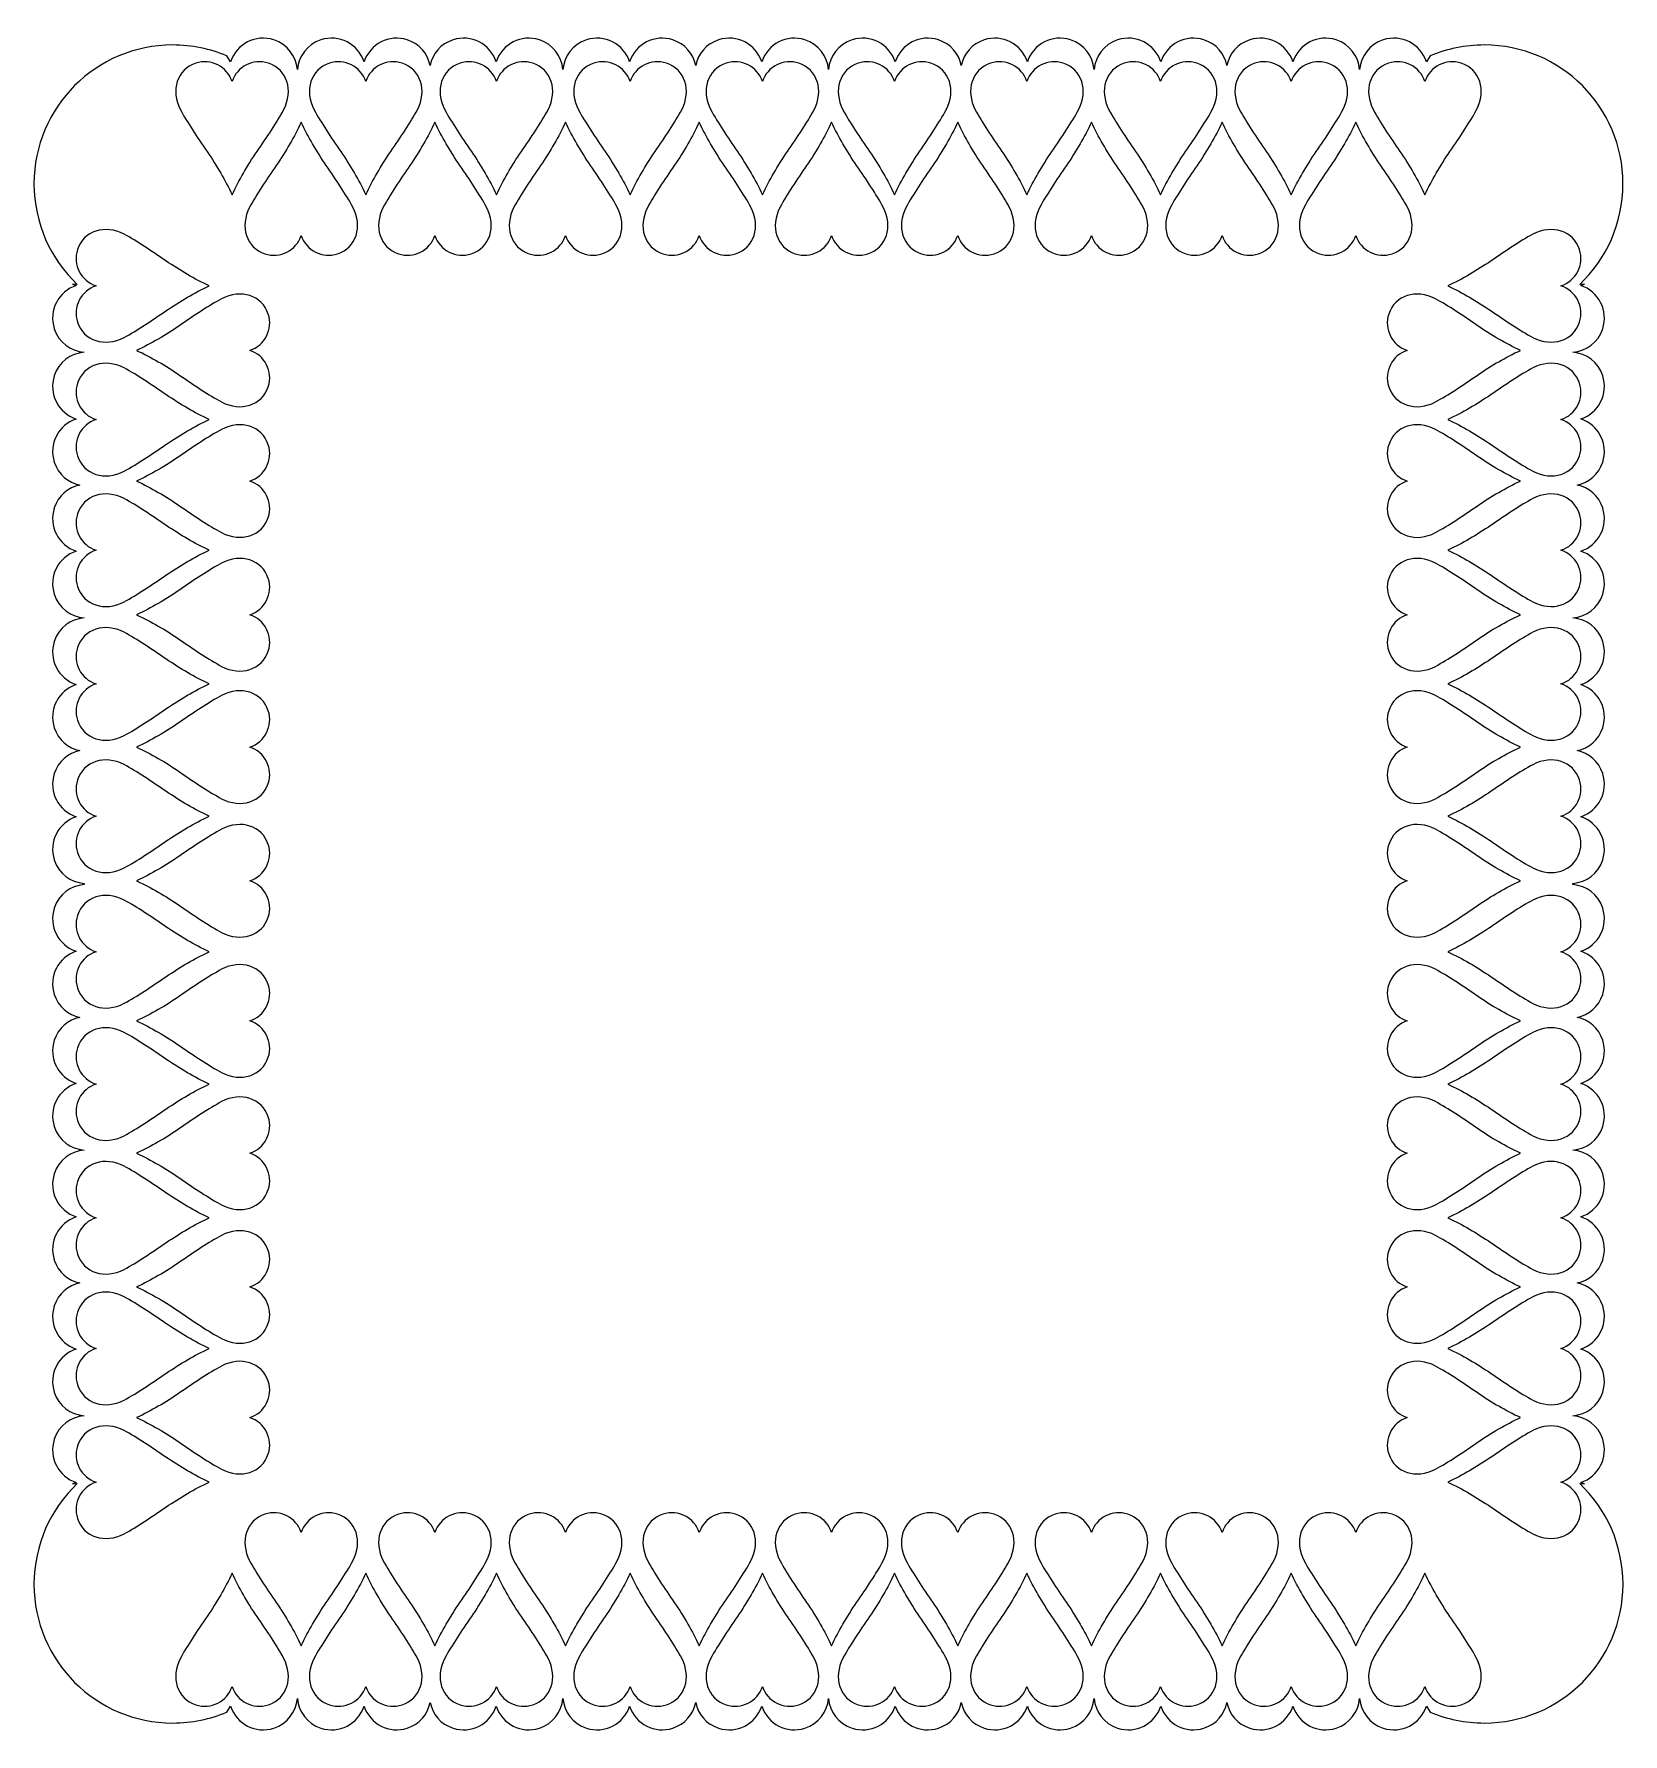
# Model space of a CAD drawing. Header units: centimetres. Extents: x -10 to 10, y -10.7 to 10.7.
import ezdxf

# ---------------------------------------------------------------- set-up
doc = ezdxf.new("R2010")
doc.units = ezdxf.units.CM
doc.header["$MEASUREMENT"] = 0
doc.layers.add('Camada 1', color=7, linetype='Continuous')

msp = doc.modelspace()

# ---------------------------------------------------------------- linework, layer by layer
at = {"layer": 'Camada 1'}
for points, knots in [([(9.39276, -0.00691), (9.56482, -0.0239), (9.71113, -0.12862), (9.76797, -0.3042), (9.76797, -0.3042), (9.84242, -0.53119), (9.71706, -0.775), (9.49029, -0.84887), (9.49029, -0.84887), (9.71706, -0.92195), (9.84245, -1.16656), (9.76797, -1.39333), (9.76797, -1.39333), (9.71722, -1.55025), (9.59514, -1.65056), (9.44706, -1.68226), (9.44706, -1.68226), (9.59515, -1.71396), (9.71723, -1.81429), (9.76797, -1.97119), (9.76797, -1.97119), (9.84242, -2.19796), (9.71706, -2.4426), (9.49029, -2.51565), (9.49029, -2.51565), (9.71706, -2.58952), (9.84245, -2.83334), (9.76797, -3.06032), (9.76797, -3.06032), (9.71116, -3.23595), (9.56482, -3.34065), (9.39276, -3.35763), (9.39276, -3.35763), (9.56482, -3.37459), (9.71113, -3.47934), (9.76797, -3.65489), (9.76797, -3.65489), (9.84242, -3.8819), (9.71706, -4.12572), (9.49029, -4.19959), (9.49029, -4.19959), (9.71706, -4.27267), (9.84245, -4.51728), (9.76797, -4.74402), (9.76797, -4.74402), (9.71722, -4.90097), (9.59514, -5.00127), (9.44706, -5.03297), (9.44706, -5.03297), (9.59515, -5.06469), (9.71723, -5.16494), (9.76797, -5.3219), (9.76797, -5.3219), (9.84242, -5.54865), (9.71706, -5.79328), (9.49029, -5.86636), (9.49029, -5.86636), (9.71706, -5.94023), (9.84245, -6.18407), (9.76797, -6.41103), (9.76797, -6.41103), (9.71116, -6.58663), (9.56482, -6.69138), (9.39276, -6.70832), (9.39276, -6.70832), (9.56482, -6.72531), (9.71113, -6.83003), (9.76797, -7.00563), (9.76797, -7.00563), (9.84242, -7.23259), (9.71706, -7.47643), (9.49029, -7.55027), (9.49029, -7.55027), (9.50704, -7.55567), (9.52318, -7.56196), (9.53876, -7.56919), (9.53876, -7.56919), (9.53876, -7.56919), (9.47751, -7.56347), (9.47751, -7.56347), (9.47751, -7.56347), (9.81417, -7.88253), (10.02409, -8.33388), (10.02409, -8.83429), (10.02409, -8.83429), (10.02409, -9.80113), (9.24034, -10.58488), (8.2735, -10.58488), (8.2735, -10.58488), (8.03178, -10.58488), (7.80151, -10.53591), (7.59207, -10.44732), (7.59207, -10.44732), (7.59207, -10.44732), (7.54344, -10.37123), (7.54344, -10.37123), (7.54344, -10.37123), (7.46957, -10.598), (7.22575, -10.72342), (6.99877, -10.64891), (6.99877, -10.64891), (6.82314, -10.5921), (6.71844, -10.44576), (6.70146, -10.2737), (6.70146, -10.2737), (6.6845, -10.44576), (6.57975, -10.59207), (6.40417, -10.64891), (6.40417, -10.64891), (6.17721, -10.72339), (5.9334, -10.598), (5.8595, -10.37123), (5.8595, -10.37123), (5.78642, -10.598), (5.54181, -10.72342), (5.31504, -10.64891), (5.31504, -10.64891), (5.15812, -10.59816), (5.05784, -10.47608), (5.02611, -10.328), (5.02611, -10.328), (4.99441, -10.47609), (4.89411, -10.59817), (4.73718, -10.64891), (4.73718, -10.64891), (4.51041, -10.72339), (4.2658, -10.598), (4.19272, -10.37123), (4.19272, -10.37123), (4.11885, -10.598), (3.87503, -10.72342), (3.64805, -10.64891), (3.64805, -10.64891), (3.47245, -10.5921), (3.36772, -10.44576), (3.35076, -10.2737), (3.35076, -10.2737), (3.33375, -10.44576), (3.22905, -10.59207), (3.05347, -10.64891), (3.05347, -10.64891), (2.82646, -10.72339), (2.58264, -10.598), (2.50877, -10.37123), (2.50877, -10.37123), (2.43572, -10.598), (2.19108, -10.72342), (1.96434, -10.64891), (1.96434, -10.64891), (1.80739, -10.59816), (1.70709, -10.47608), (1.67539, -10.328), (1.67539, -10.328), (1.64369, -10.47609), (1.54342, -10.59817), (1.38646, -10.64891), (1.38646, -10.64891), (1.15971, -10.72339), (0.91508, -10.598), (0.84203, -10.37123), (0.84203, -10.37123), (0.76816, -10.598), (0.52434, -10.72342), (0.29733, -10.64891), (0.29733, -10.64891), (0.12173, -10.5921), (0.01703, -10.44576), (0.00004, -10.2737), (0.00004, -10.2737), (-0.01692, -10.44576), (-0.12164, -10.59207), (-0.29725, -10.64891), (-0.29725, -10.64891), (-0.52426, -10.72339), (-0.76805, -10.598), (-0.84192, -10.37123), (-0.84192, -10.37123), (-0.91497, -10.598), (-1.15961, -10.72342), (-1.38638, -10.64891), (-1.38638, -10.64891), (-1.5433, -10.59816), (-1.64361, -10.47608), (-1.67531, -10.328), (-1.67531, -10.328), (-1.70701, -10.47609), (-1.80731, -10.59817), (-1.96424, -10.64891), (-1.96424, -10.64891), (-2.19101, -10.72339), (-2.43562, -10.598), (-2.5087, -10.37123), (-2.5087, -10.37123), (-2.58257, -10.598), (-2.82639, -10.72342), (-3.05337, -10.64891), (-3.05337, -10.64891), (-3.22897, -10.5921), (-3.3337, -10.44576), (-3.35066, -10.2737), (-3.35066, -10.2737), (-3.36765, -10.44576), (-3.47237, -10.59207), (-3.64795, -10.64891), (-3.64795, -10.64891), (-3.87496, -10.72339), (-4.11878, -10.598), (-4.19262, -10.37123), (-4.19262, -10.37123), (-4.2657, -10.598), (-4.51031, -10.72342), (-4.73708, -10.64891), (-4.73708, -10.64891), (-4.89403, -10.59816), (-4.99431, -10.47608), (-5.02601, -10.328), (-5.02601, -10.328), (-5.05773, -10.47609), (-5.15801, -10.59817), (-5.31494, -10.64891), (-5.31494, -10.64891), (-5.54171, -10.72339), (-5.78632, -10.598), (-5.8594, -10.37123), (-5.8594, -10.37123), (-5.93327, -10.598), (-6.17709, -10.72342), (-6.40407, -10.64891), (-6.40407, -10.64891), (-6.57967, -10.5921), (-6.6844, -10.44576), (-6.70138, -10.2737), (-6.70138, -10.2737), (-6.71834, -10.44576), (-6.82309, -10.59207), (-6.99869, -10.64891), (-6.99869, -10.64891), (-7.22565, -10.72339), (-7.46946, -10.598), (-7.54336, -10.37123), (-7.54336, -10.37123), (-7.54336, -10.37123), (-7.59199, -10.44732), (-7.59199, -10.44732), (-7.59199, -10.44732), (-7.80143, -10.53593), (-8.0317, -10.58488), (-8.2734, -10.58488), (-8.2734, -10.58488), (-9.24028, -10.58492), (-10.02406, -9.80115), (-10.02406, -8.83433), (-10.02406, -8.83433), (-10.02406, -8.33392), (-9.81409, -7.88254), (-9.47748, -7.56351), (-9.47748, -7.56351), (-9.47748, -7.56351), (-9.53873, -7.56923), (-9.53873, -7.56923), (-9.53873, -7.56923), (-9.52317, -7.56203), (-9.50701, -7.55571), (-9.49028, -7.55031), (-9.49028, -7.55031), (-9.71703, -7.47646), (-9.84244, -7.23262), (-9.76793, -7.00567), (-9.76793, -7.00567), (-9.71112, -6.83004), (-9.56481, -6.72532), (-9.39272, -6.70836), (-9.39272, -6.70836), (-9.56478, -6.6914), (-9.71109, -6.58665), (-9.76793, -6.41107), (-9.76793, -6.41107), (-9.84241, -6.18411), (-9.71702, -5.94027), (-9.49028, -5.8664), (-9.49028, -5.8664), (-9.71703, -5.79332), (-9.84244, -5.54869), (-9.76793, -5.32194), (-9.76793, -5.32194), (-9.71721, -5.16499), (-9.5951, -5.06474), (-9.44702, -5.03301), (-9.44702, -5.03301), (-9.59511, -5.00131), (-9.71719, -4.90101), (-9.76793, -4.74406), (-9.76793, -4.74406), (-9.84241, -4.51731), (-9.71702, -4.2727), (-9.49028, -4.19963), (-9.49028, -4.19963), (-9.71703, -4.12576), (-9.84244, -3.88194), (-9.76793, -3.65493), (-9.76793, -3.65493), (-9.71112, -3.47935), (-9.56481, -3.3746), (-9.39272, -3.35767), (-9.39272, -3.35767), (-9.56478, -3.34066), (-9.71109, -3.23596), (-9.76793, -3.06036), (-9.76793, -3.06036), (-9.84241, -2.83337), (-9.71702, -2.58956), (-9.49028, -2.51569), (-9.49028, -2.51569), (-9.71703, -2.44264), (-9.84244, -2.198), (-9.76793, -1.97123), (-9.76793, -1.97123), (-9.71721, -1.81433), (-9.5951, -1.714), (-9.44702, -1.6823), (-9.44702, -1.6823), (-9.59511, -1.6506), (-9.71719, -1.5503), (-9.76793, -1.39337), (-9.76793, -1.39337), (-9.84241, -1.1666), (-9.71702, -0.92199), (-9.49028, -0.84891), (-9.49028, -0.84891), (-9.71703, -0.77504), (-9.84244, -0.53122), (-9.76793, -0.30424), (-9.76793, -0.30424), (-9.71112, -0.12864), (-9.56481, -0.02391), (-9.39272, -0.00695), (-9.39272, -0.00695), (-9.39272, -0.00695), (-9.39272, 0.00683), (-9.39272, 0.00683), (-9.39272, 0.00683), (-9.56478, 0.02382), (-9.71109, 0.12854), (-9.76793, 0.30412), (-9.76793, 0.30412), (-9.84241, 0.53111), (-9.71702, 0.77492), (-9.49028, 0.84879), (-9.49028, 0.84879), (-9.71703, 0.92187), (-9.84244, 1.16648), (-9.76793, 1.39325), (-9.76793, 1.39325), (-9.71721, 1.55017), (-9.5951, 1.65048), (-9.44702, 1.68218), (-9.44702, 1.68218), (-9.59511, 1.71388), (-9.71719, 1.81421), (-9.76793, 1.97111), (-9.76793, 1.97111), (-9.84241, 2.19788), (-9.71702, 2.44252), (-9.49028, 2.51557), (-9.49028, 2.51557), (-9.71703, 2.58944), (-9.84244, 2.83326), (-9.76793, 3.06024), (-9.76793, 3.06024), (-9.71112, 3.23584), (-9.56481, 3.34054), (-9.39272, 3.35755), (-9.39272, 3.35755), (-9.56478, 3.37451), (-9.71109, 3.47926), (-9.76793, 3.65484), (-9.76793, 3.65484), (-9.84241, 3.88183), (-9.71702, 4.12564), (-9.49028, 4.19951), (-9.49028, 4.19951), (-9.71703, 4.27259), (-9.84244, 4.5172), (-9.76793, 4.74397), (-9.76793, 4.74397), (-9.71721, 4.90089), (-9.5951, 5.0012), (-9.44702, 5.0329), (-9.44702, 5.0329), (-9.59511, 5.06462), (-9.71719, 5.1649), (-9.76793, 5.32183), (-9.76793, 5.32183), (-9.84241, 5.5486), (-9.71702, 5.79321), (-9.49028, 5.86629), (-9.49028, 5.86629), (-9.71703, 5.94016), (-9.84244, 6.184), (-9.76793, 6.41096), (-9.76793, 6.41096), (-9.71112, 6.58656), (-9.56481, 6.69129), (-9.39272, 6.70825), (-9.39272, 6.70825), (-9.56478, 6.72524), (-9.71109, 6.82996), (-9.76793, 7.00556), (-9.76793, 7.00556), (-9.84241, 7.23252), (-9.71702, 7.47633), (-9.49028, 7.5502), (-9.49028, 7.5502), (-9.507, 7.5556), (-9.52317, 7.56192), (-9.53873, 7.56909), (-9.53873, 7.56909), (-9.53873, 7.56909), (-9.47748, 7.5634), (-9.47748, 7.5634), (-9.47748, 7.5634), (-9.81408, 7.88255), (-10.02406, 8.3339), (-10.02406, 8.83433), (-10.02406, 8.83433), (-10.02406, 9.80115), (-9.24028, 10.58492), (-8.27344, 10.58492), (-8.27344, 10.58492), (-8.03174, 10.58492), (-7.80148, 10.53592), (-7.59203, 10.44736), (-7.59203, 10.44736), (-7.59203, 10.44736), (-7.5434, 10.37127), (-7.5434, 10.37127), (-7.5434, 10.37127), (-7.46953, 10.59804), (-7.22569, 10.72343), (-6.99873, 10.64892), (-6.99873, 10.64892), (-6.82313, 10.59211), (-6.71838, 10.4458), (-6.70142, 10.27374), (-6.70142, 10.27374), (-6.68443, 10.4458), (-6.57971, 10.59211), (-6.40411, 10.64892), (-6.40411, 10.64892), (-6.17712, 10.7234), (-5.93331, 10.59804), (-5.85944, 10.37127), (-5.85944, 10.37127), (-5.78636, 10.59804), (-5.54175, 10.72343), (-5.31498, 10.64892), (-5.31498, 10.64892), (-5.15806, 10.5982), (-5.05778, 10.47609), (-5.02605, 10.32801), (-5.02605, 10.32801), (-4.99435, 10.4761), (-4.89405, 10.59818), (-4.73712, 10.64892), (-4.73712, 10.64892), (-4.51037, 10.7234), (-4.26574, 10.59804), (-4.19266, 10.37127), (-4.19266, 10.37127), (-4.11879, 10.59804), (-3.87497, 10.72343), (-3.64799, 10.64892), (-3.64799, 10.64892), (-3.47241, 10.59211), (-3.36769, 10.4458), (-3.3507, 10.27374), (-3.3507, 10.27374), (-3.33371, 10.4458), (-3.22899, 10.59211), (-3.05341, 10.64892), (-3.05341, 10.64892), (-2.82642, 10.7234), (-2.58261, 10.59804), (-2.50874, 10.37127), (-2.50874, 10.37127), (-2.43569, 10.59804), (-2.19105, 10.72343), (-1.96428, 10.64892), (-1.96428, 10.64892), (-1.80736, 10.5982), (-1.70705, 10.47609), (-1.67535, 10.32801), (-1.67535, 10.32801), (-1.64365, 10.4761), (-1.54335, 10.59818), (-1.38642, 10.64892), (-1.38642, 10.64892), (-1.15965, 10.7234), (-0.91504, 10.59804), (-0.84196, 10.37127), (-0.84196, 10.37127), (-0.76809, 10.59804), (-0.52427, 10.72343), (-0.29729, 10.64892), (-0.29729, 10.64892), (-0.12169, 10.59211), (-0.01696, 10.4458), (0, 10.27374), (0, 10.27374), (0.01701, 10.4458), (0.12171, 10.59211), (0.29729, 10.64892), (0.29729, 10.64892), (0.5243, 10.7234), (0.76812, 10.59804), (0.84199, 10.37127), (0.84199, 10.37127), (0.91504, 10.59804), (1.15968, 10.72343), (1.38642, 10.64892), (1.38642, 10.64892), (1.54337, 10.5982), (1.64365, 10.47609), (1.67535, 10.32801), (1.67535, 10.32801), (1.70705, 10.4761), (1.80735, 10.59818), (1.9643, 10.64892), (1.9643, 10.64892), (2.19105, 10.7234), (2.43568, 10.59804), (2.50873, 10.37127), (2.50873, 10.37127), (2.5826, 10.59804), (2.82642, 10.72343), (3.05343, 10.64892), (3.05343, 10.64892), (3.22903, 10.59211), (3.33373, 10.4458), (3.35072, 10.27374), (3.35072, 10.27374), (3.36771, 10.4458), (3.47243, 10.59211), (3.64801, 10.64892), (3.64801, 10.64892), (3.875, 10.7234), (4.11881, 10.59804), (4.19268, 10.37127), (4.19268, 10.37127), (4.26576, 10.59804), (4.51037, 10.72343), (4.73714, 10.64892), (4.73714, 10.64892), (4.89406, 10.5982), (4.99437, 10.47609), (5.02607, 10.32801), (5.02607, 10.32801), (5.05779, 10.4761), (5.15807, 10.59818), (5.315, 10.64892), (5.315, 10.64892), (5.54177, 10.7234), (5.78638, 10.59804), (5.85946, 10.37127), (5.85946, 10.37127), (5.93336, 10.59804), (6.17717, 10.72343), (6.40413, 10.64892), (6.40413, 10.64892), (6.57973, 10.59211), (6.68448, 10.4458), (6.70142, 10.27374), (6.70142, 10.27374), (6.71843, 10.4458), (6.82313, 10.59211), (6.99873, 10.64892), (6.99873, 10.64892), (7.22572, 10.7234), (7.46953, 10.59804), (7.5434, 10.37127), (7.5434, 10.37127), (7.5434, 10.37127), (7.59203, 10.44736), (7.59203, 10.44736), (7.59203, 10.44736), (7.80147, 10.53594), (8.03174, 10.58492), (8.27346, 10.58492), (8.27346, 10.58492), (9.2403, 10.58492), (10.02405, 9.80114), (10.02405, 8.8343), (10.02405, 8.8343), (10.02405, 8.33389), (9.8141, 7.88251), (9.47747, 7.56348), (9.47747, 7.56348), (9.47747, 7.56348), (9.53872, 7.56917), (9.53872, 7.56917), (9.53872, 7.56917), (9.52314, 7.562), (9.507, 7.55568), (9.49025, 7.55028), (9.49025, 7.55028), (9.71702, 7.47641), (9.84241, 7.23259), (9.76793, 7.00564), (9.76793, 7.00564), (9.71112, 6.83001), (9.56478, 6.72529), (9.39272, 6.70833), (9.39272, 6.70833), (9.56478, 6.69137), (9.71109, 6.58662), (9.76793, 6.41104), (9.76793, 6.41104), (9.84238, 6.18405), (9.71702, 5.94024), (9.49025, 5.86637), (9.49025, 5.86637), (9.71702, 5.79332), (9.84241, 5.54868), (9.76793, 5.32191), (9.76793, 5.32191), (9.71718, 5.16499), (9.5951, 5.06471), (9.44702, 5.03298), (9.44702, 5.03298), (9.59511, 5.00128), (9.71719, 4.90098), (9.76793, 4.74405), (9.76793, 4.74405), (9.84238, 4.51728), (9.71702, 4.27269), (9.49025, 4.19959), (9.49025, 4.19959), (9.71702, 4.12572), (9.84241, 3.8819), (9.76793, 3.65492), (9.76793, 3.65492), (9.71112, 3.47934), (9.56478, 3.37459), (9.39272, 3.35763), (9.39272, 3.35763), (9.56478, 3.34062), (9.71109, 3.23592), (9.76793, 3.06032), (9.76793, 3.06032), (9.84238, 2.83331), (9.71702, 2.58949), (9.49025, 2.51565), (9.49025, 2.51565), (9.71702, 2.4426), (9.84241, 2.19796), (9.76793, 1.97119), (9.76793, 1.97119), (9.71718, 1.81429), (9.5951, 1.71396), (9.44702, 1.68226), (9.44702, 1.68226), (9.59511, 1.65056), (9.71719, 1.55026), (9.76793, 1.39333), (9.76793, 1.39333), (9.84238, 1.16656), (9.71702, 0.92195), (9.49025, 0.84887), (9.49025, 0.84887), (9.71702, 0.775), (9.84241, 0.53118), (9.76793, 0.3042), (9.76793, 0.3042), (9.71112, 0.1286), (9.56478, 0.02387), (9.39272, 0.00691), (9.39272, 0.00691), (9.39272, 0.00691), (9.39276, -0.00691), (9.39276, -0.00691)], [0, 0, 0, 0, 0.00584795, 0.00584795, 0.00584795, 0.00584795, 0.01169591, 0.01169591, 0.01169591, 0.01169591, 0.01754386, 0.01754386, 0.01754386, 0.01754386, 0.02339181, 0.02339181, 0.02339181, 0.02339181, 0.02923977, 0.02923977, 0.02923977, 0.02923977, 0.03508772, 0.03508772, 0.03508772, 0.03508772, 0.04093567, 0.04093567, 0.04093567, 0.04093567, 0.04678363, 0.04678363, 0.04678363, 0.04678363, 0.05263158, 0.05263158, 0.05263158, 0.05263158, 0.05847953, 0.05847953, 0.05847953, 0.05847953, 0.06432749, 0.06432749, 0.06432749, 0.06432749, 0.07017544, 0.07017544, 0.07017544, 0.07017544, 0.07602339, 0.07602339, 0.07602339, 0.07602339, 0.08187135, 0.08187135, 0.08187135, 0.08187135, 0.0877193, 0.0877193, 0.0877193, 0.0877193, 0.09356725, 0.09356725, 0.09356725, 0.09356725, 0.0994152, 0.0994152, 0.0994152, 0.0994152, 0.10526316, 0.10526316, 0.10526316, 0.10526316, 0.11111111, 0.11111111, 0.11111111, 0.11111111, 0.11695906, 0.11695906, 0.11695906, 0.11695906, 0.12280702, 0.12280702, 0.12280702, 0.12280702, 0.12865497, 0.12865497, 0.12865497, 0.12865497, 0.13450292, 0.13450292, 0.13450292, 0.13450292, 0.14035088, 0.14035088, 0.14035088, 0.14035088, 0.14619883, 0.14619883, 0.14619883, 0.14619883, 0.15204678, 0.15204678, 0.15204678, 0.15204678, 0.15789474, 0.15789474, 0.15789474, 0.15789474, 0.16374269, 0.16374269, 0.16374269, 0.16374269, 0.16959064, 0.16959064, 0.16959064, 0.16959064, 0.1754386, 0.1754386, 0.1754386, 0.1754386, 0.18128655, 0.18128655, 0.18128655, 0.18128655, 0.1871345, 0.1871345, 0.1871345, 0.1871345, 0.19298246, 0.19298246, 0.19298246, 0.19298246, 0.19883041, 0.19883041, 0.19883041, 0.19883041, 0.20467836, 0.20467836, 0.20467836, 0.20467836, 0.21052632, 0.21052632, 0.21052632, 0.21052632, 0.21637427, 0.21637427, 0.21637427, 0.21637427, 0.22222222, 0.22222222, 0.22222222, 0.22222222, 0.22807018, 0.22807018, 0.22807018, 0.22807018, 0.23391813, 0.23391813, 0.23391813, 0.23391813, 0.23976608, 0.23976608, 0.23976608, 0.23976608, 0.24561404, 0.24561404, 0.24561404, 0.24561404, 0.25146199, 0.25146199, 0.25146199, 0.25146199, 0.25730994, 0.25730994, 0.25730994, 0.25730994, 0.26315789, 0.26315789, 0.26315789, 0.26315789, 0.26900585, 0.26900585, 0.26900585, 0.26900585, 0.2748538, 0.2748538, 0.2748538, 0.2748538, 0.28070175, 0.28070175, 0.28070175, 0.28070175, 0.28654971, 0.28654971, 0.28654971, 0.28654971, 0.29239766, 0.29239766, 0.29239766, 0.29239766, 0.29824561, 0.29824561, 0.29824561, 0.29824561, 0.30409357, 0.30409357, 0.30409357, 0.30409357, 0.30994152, 0.30994152, 0.30994152, 0.30994152, 0.31578947, 0.31578947, 0.31578947, 0.31578947, 0.32163743, 0.32163743, 0.32163743, 0.32163743, 0.32748538, 0.32748538, 0.32748538, 0.32748538, 0.33333333, 0.33333333, 0.33333333, 0.33333333, 0.33918129, 0.33918129, 0.33918129, 0.33918129, 0.34502924, 0.34502924, 0.34502924, 0.34502924, 0.35087719, 0.35087719, 0.35087719, 0.35087719, 0.35672515, 0.35672515, 0.35672515, 0.35672515, 0.3625731, 0.3625731, 0.3625731, 0.3625731, 0.36842105, 0.36842105, 0.36842105, 0.36842105, 0.37426901, 0.37426901, 0.37426901, 0.37426901, 0.38011696, 0.38011696, 0.38011696, 0.38011696, 0.38596491, 0.38596491, 0.38596491, 0.38596491, 0.39181287, 0.39181287, 0.39181287, 0.39181287, 0.39766082, 0.39766082, 0.39766082, 0.39766082, 0.40350877, 0.40350877, 0.40350877, 0.40350877, 0.40935673, 0.40935673, 0.40935673, 0.40935673, 0.41520468, 0.41520468, 0.41520468, 0.41520468, 0.42105263, 0.42105263, 0.42105263, 0.42105263, 0.42690058, 0.42690058, 0.42690058, 0.42690058, 0.43274854, 0.43274854, 0.43274854, 0.43274854, 0.43859649, 0.43859649, 0.43859649, 0.43859649, 0.44444444, 0.44444444, 0.44444444, 0.44444444, 0.4502924, 0.4502924, 0.4502924, 0.4502924, 0.45614035, 0.45614035, 0.45614035, 0.45614035, 0.4619883, 0.4619883, 0.4619883, 0.4619883, 0.46783626, 0.46783626, 0.46783626, 0.46783626, 0.47368421, 0.47368421, 0.47368421, 0.47368421, 0.47953216, 0.47953216, 0.47953216, 0.47953216, 0.48538012, 0.48538012, 0.48538012, 0.48538012, 0.49122807, 0.49122807, 0.49122807, 0.49122807, 0.49707602, 0.49707602, 0.49707602, 0.49707602, 0.50292398, 0.50292398, 0.50292398, 0.50292398, 0.50877193, 0.50877193, 0.50877193, 0.50877193, 0.51461988, 0.51461988, 0.51461988, 0.51461988, 0.52046784, 0.52046784, 0.52046784, 0.52046784, 0.52631579, 0.52631579, 0.52631579, 0.52631579, 0.53216374, 0.53216374, 0.53216374, 0.53216374, 0.5380117, 0.5380117, 0.5380117, 0.5380117, 0.54385965, 0.54385965, 0.54385965, 0.54385965, 0.5497076, 0.5497076, 0.5497076, 0.5497076, 0.55555556, 0.55555556, 0.55555556, 0.55555556, 0.56140351, 0.56140351, 0.56140351, 0.56140351, 0.56725146, 0.56725146, 0.56725146, 0.56725146, 0.57309942, 0.57309942, 0.57309942, 0.57309942, 0.57894737, 0.57894737, 0.57894737, 0.57894737, 0.58479532, 0.58479532, 0.58479532, 0.58479532, 0.59064327, 0.59064327, 0.59064327, 0.59064327, 0.59649123, 0.59649123, 0.59649123, 0.59649123, 0.60233918, 0.60233918, 0.60233918, 0.60233918, 0.60818713, 0.60818713, 0.60818713, 0.60818713, 0.61403509, 0.61403509, 0.61403509, 0.61403509, 0.61988304, 0.61988304, 0.61988304, 0.61988304, 0.62573099, 0.62573099, 0.62573099, 0.62573099, 0.63157895, 0.63157895, 0.63157895, 0.63157895, 0.6374269, 0.6374269, 0.6374269, 0.6374269, 0.64327485, 0.64327485, 0.64327485, 0.64327485, 0.64912281, 0.64912281, 0.64912281, 0.64912281, 0.65497076, 0.65497076, 0.65497076, 0.65497076, 0.66081871, 0.66081871, 0.66081871, 0.66081871, 0.66666667, 0.66666667, 0.66666667, 0.66666667, 0.67251462, 0.67251462, 0.67251462, 0.67251462, 0.67836257, 0.67836257, 0.67836257, 0.67836257, 0.68421053, 0.68421053, 0.68421053, 0.68421053, 0.69005848, 0.69005848, 0.69005848, 0.69005848, 0.69590643, 0.69590643, 0.69590643, 0.69590643, 0.70175439, 0.70175439, 0.70175439, 0.70175439, 0.70760234, 0.70760234, 0.70760234, 0.70760234, 0.71345029, 0.71345029, 0.71345029, 0.71345029, 0.71929825, 0.71929825, 0.71929825, 0.71929825, 0.7251462, 0.7251462, 0.7251462, 0.7251462, 0.73099415, 0.73099415, 0.73099415, 0.73099415, 0.73684211, 0.73684211, 0.73684211, 0.73684211, 0.74269006, 0.74269006, 0.74269006, 0.74269006, 0.74853801, 0.74853801, 0.74853801, 0.74853801, 0.75438596, 0.75438596, 0.75438596, 0.75438596, 0.76023392, 0.76023392, 0.76023392, 0.76023392, 0.76608187, 0.76608187, 0.76608187, 0.76608187, 0.77192982, 0.77192982, 0.77192982, 0.77192982, 0.77777778, 0.77777778, 0.77777778, 0.77777778, 0.78362573, 0.78362573, 0.78362573, 0.78362573, 0.78947368, 0.78947368, 0.78947368, 0.78947368, 0.79532164, 0.79532164, 0.79532164, 0.79532164, 0.80116959, 0.80116959, 0.80116959, 0.80116959, 0.80701754, 0.80701754, 0.80701754, 0.80701754, 0.8128655, 0.8128655, 0.8128655, 0.8128655, 0.81871345, 0.81871345, 0.81871345, 0.81871345, 0.8245614, 0.8245614, 0.8245614, 0.8245614, 0.83040936, 0.83040936, 0.83040936, 0.83040936, 0.83625731, 0.83625731, 0.83625731, 0.83625731, 0.84210526, 0.84210526, 0.84210526, 0.84210526, 0.84795322, 0.84795322, 0.84795322, 0.84795322, 0.85380117, 0.85380117, 0.85380117, 0.85380117, 0.85964912, 0.85964912, 0.85964912, 0.85964912, 0.86549708, 0.86549708, 0.86549708, 0.86549708, 0.87134503, 0.87134503, 0.87134503, 0.87134503, 0.87719298, 0.87719298, 0.87719298, 0.87719298, 0.88304094, 0.88304094, 0.88304094, 0.88304094, 0.88888889, 0.88888889, 0.88888889, 0.88888889, 0.89473684, 0.89473684, 0.89473684, 0.89473684, 0.9005848, 0.9005848, 0.9005848, 0.9005848, 0.90643275, 0.90643275, 0.90643275, 0.90643275, 0.9122807, 0.9122807, 0.9122807, 0.9122807, 0.91812865, 0.91812865, 0.91812865, 0.91812865, 0.92397661, 0.92397661, 0.92397661, 0.92397661, 0.92982456, 0.92982456, 0.92982456, 0.92982456, 0.93567251, 0.93567251, 0.93567251, 0.93567251, 0.94152047, 0.94152047, 0.94152047, 0.94152047, 0.94736842, 0.94736842, 0.94736842, 0.94736842, 0.95321637, 0.95321637, 0.95321637, 0.95321637, 0.95906433, 0.95906433, 0.95906433, 0.95906433, 0.96491228, 0.96491228, 0.96491228, 0.96491228, 0.97076023, 0.97076023, 0.97076023, 0.97076023, 0.97660819, 0.97660819, 0.97660819, 0.97660819, 0.98245614, 0.98245614, 0.98245614, 0.98245614, 0.98830409, 0.98830409, 0.98830409, 0.98830409, 1, 1, 1, 1]), ([(-7.84045, 9.24089), (-7.96285, 9.42303), (-8.0894, 9.60276), (-8.17642, 9.76799), (-8.17642, 9.76799), (-8.30347, 10.0104), (-8.21994, 10.27954), (-7.98341, 10.35603), (-7.98341, 10.35603), (-7.79265, 10.41871), (-7.58685, 10.31322), (-7.52536, 10.12243), (-7.52536, 10.12243), (-7.46321, 10.31322), (-7.2581, 10.41868), (-7.06715, 10.35603), (-7.06715, 10.35603), (-6.8308, 10.27954), (-6.74706, 10.0104), (-6.87414, 9.76799), (-6.87414, 9.76799), (-6.96079, 9.60276), (-7.08753, 9.42303), (-7.21011, 9.24089), (-7.21011, 9.24089), (-7.33441, 9.05669), (-7.43903, 8.88315), (-7.52536, 8.69357), (-7.52536, 8.69357), (-7.61098, 8.88315), (-7.71665, 9.05666), (-7.84045, 9.24089)], [0, 0, 0, 0, 0.11111111, 0.11111111, 0.11111111, 0.11111111, 0.22222222, 0.22222222, 0.22222222, 0.22222222, 0.33333333, 0.33333333, 0.33333333, 0.33333333, 0.44444444, 0.44444444, 0.44444444, 0.44444444, 0.55555556, 0.55555556, 0.55555556, 0.55555556, 0.66666667, 0.66666667, 0.66666667, 0.66666667, 0.77777778, 0.77777778, 0.77777778, 0.77777778, 1, 1, 1, 1]), ([(-5.8384, 8.69357), (-5.92471, 8.88314), (-6.02935, 9.05666), (-6.15365, 9.24089), (-6.15365, 9.24089), (-6.27623, 9.42303), (-6.40297, 9.60276), (-6.48962, 9.76799), (-6.48962, 9.76799), (-6.6167, 10.0104), (-6.53296, 10.27954), (-6.29661, 10.35603), (-6.29661, 10.35603), (-6.10566, 10.41871), (-5.90056, 10.31322), (-5.8384, 10.12243), (-5.8384, 10.12243), (-5.77694, 10.31322), (-5.57112, 10.41868), (-5.38035, 10.35603), (-5.38035, 10.35603), (-5.14384, 10.27954), (-5.06028, 10.0104), (-5.18734, 9.76799), (-5.18734, 9.76799), (-5.27436, 9.60276), (-5.40091, 9.42303), (-5.52331, 9.24089), (-5.52331, 9.24089), (-5.64711, 9.05666), (-5.75276, 8.88315), (-5.8384, 8.69357)], [0, 0, 0, 0, 0.11111111, 0.11111111, 0.11111111, 0.11111111, 0.22222222, 0.22222222, 0.22222222, 0.22222222, 0.33333333, 0.33333333, 0.33333333, 0.33333333, 0.44444444, 0.44444444, 0.44444444, 0.44444444, 0.55555556, 0.55555556, 0.55555556, 0.55555556, 0.66666667, 0.66666667, 0.66666667, 0.66666667, 0.77777778, 0.77777778, 0.77777778, 0.77777778, 1, 1, 1, 1]), ([(-4.50525, 9.24089), (-4.62765, 9.42303), (-4.7542, 9.60276), (-4.84122, 9.76799), (-4.84122, 9.76799), (-4.9683, 10.0104), (-4.88474, 10.27954), (-4.64821, 10.35603), (-4.64821, 10.35603), (-4.45745, 10.41871), (-4.25165, 10.31322), (-4.19016, 10.12243), (-4.19016, 10.12243), (-4.12801, 10.31322), (-3.9229, 10.41868), (-3.73195, 10.35603), (-3.73195, 10.35603), (-3.4956, 10.27954), (-3.41186, 10.0104), (-3.53894, 9.76799), (-3.53894, 9.76799), (-3.62559, 9.60276), (-3.75233, 9.42303), (-3.87491, 9.24089), (-3.87491, 9.24089), (-3.99921, 9.05669), (-4.10383, 8.88315), (-4.19016, 8.69357), (-4.19016, 8.69357), (-4.27577, 8.88315), (-4.38145, 9.05666), (-4.50525, 9.24089)], [0, 0, 0, 0, 0.11111111, 0.11111111, 0.11111111, 0.11111111, 0.22222222, 0.22222222, 0.22222222, 0.22222222, 0.33333333, 0.33333333, 0.33333333, 0.33333333, 0.44444444, 0.44444444, 0.44444444, 0.44444444, 0.55555556, 0.55555556, 0.55555556, 0.55555556, 0.66666667, 0.66666667, 0.66666667, 0.66666667, 0.77777778, 0.77777778, 0.77777778, 0.77777778, 1, 1, 1, 1]), ([(-2.5032, 8.69357), (-2.58951, 8.88314), (-2.69415, 9.05666), (-2.81845, 9.24089), (-2.81845, 9.24089), (-2.94103, 9.42303), (-3.06777, 9.60276), (-3.15442, 9.76799), (-3.15442, 9.76799), (-3.2815, 10.0104), (-3.19776, 10.27954), (-2.96141, 10.35603), (-2.96141, 10.35603), (-2.77046, 10.41871), (-2.56533, 10.31322), (-2.5032, 10.12243), (-2.5032, 10.12243), (-2.44174, 10.31322), (-2.23592, 10.41868), (-2.04515, 10.35603), (-2.04515, 10.35603), (-1.80864, 10.27954), (-1.72508, 10.0104), (-1.85214, 9.76799), (-1.85214, 9.76799), (-1.93916, 9.60276), (-2.06571, 9.42303), (-2.18811, 9.24089), (-2.18811, 9.24089), (-2.31188, 9.05666), (-2.41755, 8.88315), (-2.5032, 8.69357)], [0, 0, 0, 0, 0.11111111, 0.11111111, 0.11111111, 0.11111111, 0.22222222, 0.22222222, 0.22222222, 0.22222222, 0.33333333, 0.33333333, 0.33333333, 0.33333333, 0.44444444, 0.44444444, 0.44444444, 0.44444444, 0.55555556, 0.55555556, 0.55555556, 0.55555556, 0.66666667, 0.66666667, 0.66666667, 0.66666667, 0.77777778, 0.77777778, 0.77777778, 0.77777778, 1, 1, 1, 1]), ([(-1.14877, 9.24089), (-1.27117, 9.42303), (-1.39772, 9.60276), (-1.48474, 9.76799), (-1.48474, 9.76799), (-1.61182, 10.0104), (-1.52826, 10.27954), (-1.29173, 10.35603), (-1.29173, 10.35603), (-1.10097, 10.41871), (-0.89515, 10.31322), (-0.83368, 10.12243), (-0.83368, 10.12243), (-0.77153, 10.31322), (-0.56642, 10.41868), (-0.37545, 10.35603), (-0.37545, 10.35603), (-0.1391, 10.27954), (-0.05538, 10.0104), (-0.18244, 9.76799), (-0.18244, 9.76799), (-0.26909, 9.60276), (-0.39585, 9.42303), (-0.51843, 9.24089), (-0.51843, 9.24089), (-0.64273, 9.05669), (-0.74735, 8.88315), (-0.83368, 8.69357), (-0.83368, 8.69357), (-0.91929, 8.88315), (-1.02497, 9.05666), (-1.14877, 9.24089)], [0, 0, 0, 0, 0.11111111, 0.11111111, 0.11111111, 0.11111111, 0.22222222, 0.22222222, 0.22222222, 0.22222222, 0.33333333, 0.33333333, 0.33333333, 0.33333333, 0.44444444, 0.44444444, 0.44444444, 0.44444444, 0.55555556, 0.55555556, 0.55555556, 0.55555556, 0.66666667, 0.66666667, 0.66666667, 0.66666667, 0.77777778, 0.77777778, 0.77777778, 0.77777778, 1, 1, 1, 1]), ([(0.8337, 8.69357), (0.74737, 8.88314), (0.64275, 9.05666), (0.51845, 9.24089), (0.51845, 9.24089), (0.39587, 9.42303), (0.26913, 9.60276), (0.18248, 9.76799), (0.18248, 9.76799), (0.0554, 10.0104), (0.13911, 10.27954), (0.37549, 10.35603), (0.37549, 10.35603), (0.56644, 10.41871), (0.77154, 10.31322), (0.8337, 10.12243), (0.8337, 10.12243), (0.89514, 10.31322), (1.10098, 10.41868), (1.29175, 10.35603), (1.29175, 10.35603), (1.52826, 10.27954), (1.61184, 10.0104), (1.48476, 9.76799), (1.48476, 9.76799), (1.39774, 9.60276), (1.27121, 9.42303), (1.14879, 9.24089), (1.14879, 9.24089), (1.025, 9.05666), (0.91932, 8.88315), (0.8337, 8.69357)], [0, 0, 0, 0, 0.11111111, 0.11111111, 0.11111111, 0.11111111, 0.22222222, 0.22222222, 0.22222222, 0.22222222, 0.33333333, 0.33333333, 0.33333333, 0.33333333, 0.44444444, 0.44444444, 0.44444444, 0.44444444, 0.55555556, 0.55555556, 0.55555556, 0.55555556, 0.66666667, 0.66666667, 0.66666667, 0.66666667, 0.77777778, 0.77777778, 0.77777778, 0.77777778, 1, 1, 1, 1]), ([(2.1881, 9.24089), (2.0657, 9.42303), (1.93915, 9.60276), (1.85216, 9.76799), (1.85216, 9.76799), (1.72508, 10.0104), (1.80861, 10.27954), (2.04517, 10.35603), (2.04517, 10.35603), (2.23593, 10.41871), (2.44173, 10.31322), (2.50319, 10.12243), (2.50319, 10.12243), (2.56537, 10.31322), (2.77047, 10.41868), (2.96142, 10.35603), (2.96142, 10.35603), (3.19777, 10.27954), (3.28151, 10.0104), (3.15443, 9.76799), (3.15443, 9.76799), (3.06778, 9.60276), (2.94104, 9.42303), (2.81846, 9.24089), (2.81846, 9.24089), (2.69416, 9.05669), (2.58954, 8.88315), (2.50318, 8.69357), (2.50318, 8.69357), (2.41758, 8.88315), (2.3119, 9.05666), (2.1881, 9.24089)], [0, 0, 0, 0, 0.11111111, 0.11111111, 0.11111111, 0.11111111, 0.22222222, 0.22222222, 0.22222222, 0.22222222, 0.33333333, 0.33333333, 0.33333333, 0.33333333, 0.44444444, 0.44444444, 0.44444444, 0.44444444, 0.55555556, 0.55555556, 0.55555556, 0.55555556, 0.66666667, 0.66666667, 0.66666667, 0.66666667, 0.77777778, 0.77777778, 0.77777778, 0.77777778, 1, 1, 1, 1]), ([(4.19015, 8.69357), (4.10384, 8.88314), (3.9992, 9.05666), (3.8749, 9.24089), (3.8749, 9.24089), (3.75232, 9.42303), (3.62558, 9.60276), (3.53893, 9.76799), (3.53893, 9.76799), (3.41185, 10.0104), (3.49559, 10.27954), (3.73194, 10.35603), (3.73194, 10.35603), (3.92292, 10.41871), (4.12802, 10.31322), (4.19015, 10.12243), (4.19015, 10.12243), (4.25161, 10.31322), (4.45743, 10.41868), (4.64822, 10.35603), (4.64822, 10.35603), (4.8847, 10.27954), (4.96831, 10.0104), (4.84123, 9.76799), (4.84123, 9.76799), (4.75421, 9.60276), (4.62766, 9.42303), (4.50524, 9.24089), (4.50524, 9.24089), (4.38145, 9.05666), (4.2758, 8.88315), (4.19015, 8.69357)], [0, 0, 0, 0, 0.11111111, 0.11111111, 0.11111111, 0.11111111, 0.22222222, 0.22222222, 0.22222222, 0.22222222, 0.33333333, 0.33333333, 0.33333333, 0.33333333, 0.44444444, 0.44444444, 0.44444444, 0.44444444, 0.55555556, 0.55555556, 0.55555556, 0.55555556, 0.66666667, 0.66666667, 0.66666667, 0.66666667, 0.77777778, 0.77777778, 0.77777778, 0.77777778, 1, 1, 1, 1]), ([(5.52331, 9.24089), (5.40094, 9.42303), (5.27436, 9.60276), (5.18737, 9.76799), (5.18737, 9.76799), (5.06029, 10.0104), (5.14385, 10.27954), (5.38038, 10.35603), (5.38038, 10.35603), (5.57117, 10.41871), (5.77696, 10.31322), (5.83843, 10.12243), (5.83843, 10.12243), (5.90061, 10.31322), (6.10571, 10.41868), (6.29666, 10.35603), (6.29666, 10.35603), (6.53301, 10.27954), (6.61675, 10.0104), (6.48967, 9.76799), (6.48967, 9.76799), (6.40302, 9.60276), (6.27626, 9.42303), (6.15368, 9.24089), (6.15368, 9.24089), (6.02941, 9.05669), (5.92476, 8.88315), (5.83843, 8.69357), (5.83843, 8.69357), (5.75278, 8.88315), (5.64711, 9.05666), (5.52331, 9.24089)], [0, 0, 0, 0, 0.11111111, 0.11111111, 0.11111111, 0.11111111, 0.22222222, 0.22222222, 0.22222222, 0.22222222, 0.33333333, 0.33333333, 0.33333333, 0.33333333, 0.44444444, 0.44444444, 0.44444444, 0.44444444, 0.55555556, 0.55555556, 0.55555556, 0.55555556, 0.66666667, 0.66666667, 0.66666667, 0.66666667, 0.77777778, 0.77777778, 0.77777778, 0.77777778, 1, 1, 1, 1]), ([(7.52539, 8.69357), (7.43906, 8.88314), (7.33444, 9.05666), (7.21014, 9.24089), (7.21014, 9.24089), (7.08756, 9.42303), (6.96082, 9.60276), (6.87417, 9.76799), (6.87417, 9.76799), (6.74709, 10.0104), (6.8308, 10.27954), (7.06718, 10.35603), (7.06718, 10.35603), (7.25813, 10.41871), (7.46326, 10.31322), (7.52539, 10.12243), (7.52539, 10.12243), (7.58685, 10.31322), (7.79267, 10.41868), (7.98344, 10.35603), (7.98344, 10.35603), (8.21995, 10.27954), (8.30353, 10.0104), (8.17645, 9.76799), (8.17645, 9.76799), (8.08943, 9.60276), (7.9629, 9.42303), (7.84048, 9.24089), (7.84048, 9.24089), (7.71668, 9.05666), (7.611, 8.88315), (7.52539, 8.69357)], [0, 0, 0, 0, 0.11111111, 0.11111111, 0.11111111, 0.11111111, 0.22222222, 0.22222222, 0.22222222, 0.22222222, 0.33333333, 0.33333333, 0.33333333, 0.33333333, 0.44444444, 0.44444444, 0.44444444, 0.44444444, 0.55555556, 0.55555556, 0.55555556, 0.55555556, 0.66666667, 0.66666667, 0.66666667, 0.66666667, 0.77777778, 0.77777778, 0.77777778, 0.77777778, 1, 1, 1, 1]), ([(-6.65239, 9.6121), (-6.56606, 9.42253), (-6.46144, 9.24901), (-6.33711, 9.06478), (-6.33711, 9.06478), (-6.21453, 8.88264), (-6.08779, 8.70291), (-6.00114, 8.53768), (-6.00114, 8.53768), (-5.87406, 8.29527), (-5.9578, 8.02613), (-6.19415, 7.94964), (-6.19415, 7.94964), (-6.3851, 7.88696), (-6.59023, 7.99245), (-6.65238, 8.18324), (-6.65238, 8.18324), (-6.71384, 7.99245), (-6.91964, 7.88696), (-7.11043, 7.94964), (-7.11043, 7.94964), (-7.34694, 8.02613), (-7.43052, 8.29527), (-7.30344, 8.53768), (-7.30344, 8.53768), (-7.21642, 8.70291), (-7.08987, 8.88264), (-6.96747, 9.06478), (-6.96747, 9.06478), (-6.84369, 9.24901), (-6.73804, 9.42253), (-6.65239, 9.6121)], [0, 0, 0, 0, 0.11111111, 0.11111111, 0.11111111, 0.11111111, 0.22222222, 0.22222222, 0.22222222, 0.22222222, 0.33333333, 0.33333333, 0.33333333, 0.33333333, 0.44444444, 0.44444444, 0.44444444, 0.44444444, 0.55555556, 0.55555556, 0.55555556, 0.55555556, 0.66666667, 0.66666667, 0.66666667, 0.66666667, 0.77777778, 0.77777778, 0.77777778, 0.77777778, 1, 1, 1, 1]), ([(-4.65034, 9.06478), (-4.52794, 8.88264), (-4.40139, 8.70291), (-4.31437, 8.53768), (-4.31437, 8.53768), (-4.18729, 8.29527), (-4.27085, 8.02613), (-4.50738, 7.94964), (-4.50738, 7.94964), (-4.69814, 7.88696), (-4.90396, 7.99245), (-4.96543, 8.18324), (-4.96543, 8.18324), (-5.02758, 7.99245), (-5.23269, 7.88696), (-5.42366, 7.94964), (-5.42366, 7.94964), (-5.66001, 8.02613), (-5.74373, 8.29527), (-5.61667, 8.53768), (-5.61667, 8.53768), (-5.53002, 8.70291), (-5.40326, 8.88264), (-5.28068, 9.06478), (-5.28068, 9.06478), (-5.15638, 9.24898), (-5.05176, 9.42252), (-4.96543, 9.6121), (-4.96543, 9.6121), (-4.87979, 9.42253), (-4.77414, 9.24901), (-4.65034, 9.06478)], [0, 0, 0, 0, 0.11111111, 0.11111111, 0.11111111, 0.11111111, 0.22222222, 0.22222222, 0.22222222, 0.22222222, 0.33333333, 0.33333333, 0.33333333, 0.33333333, 0.44444444, 0.44444444, 0.44444444, 0.44444444, 0.55555556, 0.55555556, 0.55555556, 0.55555556, 0.66666667, 0.66666667, 0.66666667, 0.66666667, 0.77777778, 0.77777778, 0.77777778, 0.77777778, 1, 1, 1, 1]), ([(-3.31719, 9.6121), (-3.23088, 9.42253), (-3.12624, 9.24901), (-3.00194, 9.06478), (-3.00194, 9.06478), (-2.87936, 8.88264), (-2.75262, 8.70291), (-2.66597, 8.53768), (-2.66597, 8.53768), (-2.53889, 8.29527), (-2.62263, 8.02613), (-2.85898, 7.94964), (-2.85898, 7.94964), (-3.04993, 7.88696), (-3.25506, 7.99245), (-3.31719, 8.18324), (-3.31719, 8.18324), (-3.37865, 7.99245), (-3.58447, 7.88696), (-3.77524, 7.94964), (-3.77524, 7.94964), (-4.01175, 8.02613), (-4.09533, 8.29527), (-3.96825, 8.53768), (-3.96825, 8.53768), (-3.88123, 8.70291), (-3.75468, 8.88264), (-3.63228, 9.06478), (-3.63228, 9.06478), (-3.50848, 9.24901), (-3.40283, 9.42253), (-3.31719, 9.6121)], [0, 0, 0, 0, 0.11111111, 0.11111111, 0.11111111, 0.11111111, 0.22222222, 0.22222222, 0.22222222, 0.22222222, 0.33333333, 0.33333333, 0.33333333, 0.33333333, 0.44444444, 0.44444444, 0.44444444, 0.44444444, 0.55555556, 0.55555556, 0.55555556, 0.55555556, 0.66666667, 0.66666667, 0.66666667, 0.66666667, 0.77777778, 0.77777778, 0.77777778, 0.77777778, 1, 1, 1, 1]), ([(-1.31514, 9.06478), (-1.19274, 8.88264), (-1.06619, 8.70291), (-0.97917, 8.53768), (-0.97917, 8.53768), (-0.85209, 8.29527), (-0.93565, 8.02613), (-1.17218, 7.94964), (-1.17218, 7.94964), (-1.36294, 7.88696), (-1.56876, 7.99245), (-1.63023, 8.18324), (-1.63023, 8.18324), (-1.69238, 7.99245), (-1.89749, 7.88696), (-2.08844, 7.94964), (-2.08844, 7.94964), (-2.32479, 8.02613), (-2.40853, 8.29527), (-2.28145, 8.53768), (-2.28145, 8.53768), (-2.1948, 8.70291), (-2.06806, 8.88264), (-1.94548, 9.06478), (-1.94548, 9.06478), (-1.82118, 9.24898), (-1.71656, 9.42252), (-1.63023, 9.6121), (-1.63023, 9.6121), (-1.54458, 9.42253), (-1.43891, 9.24901), (-1.31514, 9.06478)], [0, 0, 0, 0, 0.11111111, 0.11111111, 0.11111111, 0.11111111, 0.22222222, 0.22222222, 0.22222222, 0.22222222, 0.33333333, 0.33333333, 0.33333333, 0.33333333, 0.44444444, 0.44444444, 0.44444444, 0.44444444, 0.55555556, 0.55555556, 0.55555556, 0.55555556, 0.66666667, 0.66666667, 0.66666667, 0.66666667, 0.77777778, 0.77777778, 0.77777778, 0.77777778, 1, 1, 1, 1]), ([(0.03929, 9.6121), (0.12562, 9.42253), (0.23024, 9.24901), (0.35454, 9.06478), (0.35454, 9.06478), (0.47712, 8.88264), (0.60388, 8.70291), (0.69051, 8.53768), (0.69051, 8.53768), (0.81759, 8.29527), (0.73385, 8.02613), (0.4975, 7.94964), (0.4975, 7.94964), (0.30652, 7.88696), (0.10142, 7.99245), (0.03929, 8.18324), (0.03929, 8.18324), (-0.02217, 7.99245), (-0.22799, 7.88696), (-0.41876, 7.94964), (-0.41876, 7.94964), (-0.65527, 8.02613), (-0.73883, 8.29527), (-0.61177, 8.53768), (-0.61177, 8.53768), (-0.52475, 8.70291), (-0.3982, 8.88264), (-0.2758, 9.06478), (-0.2758, 9.06478), (-0.152, 9.24901), (-0.04633, 9.42253), (0.03929, 9.6121)], [0, 0, 0, 0, 0.11111111, 0.11111111, 0.11111111, 0.11111111, 0.22222222, 0.22222222, 0.22222222, 0.22222222, 0.33333333, 0.33333333, 0.33333333, 0.33333333, 0.44444444, 0.44444444, 0.44444444, 0.44444444, 0.55555556, 0.55555556, 0.55555556, 0.55555556, 0.66666667, 0.66666667, 0.66666667, 0.66666667, 0.77777778, 0.77777778, 0.77777778, 0.77777778, 1, 1, 1, 1]), ([(1.6302, 9.6121), (1.71656, 9.42253), (1.82118, 9.24901), (1.94548, 9.06478), (1.94548, 9.06478), (2.06806, 8.88264), (2.1948, 8.70291), (2.28145, 8.53768), (2.28145, 8.53768), (2.40853, 8.29527), (2.32482, 8.02613), (2.08844, 7.94964), (2.08844, 7.94964), (1.89749, 7.88696), (1.69236, 7.99245), (1.63021, 8.18324), (1.63021, 8.18324), (1.56877, 7.99245), (1.36295, 7.88696), (1.17219, 7.94964), (1.17219, 7.94964), (0.93565, 8.02613), (0.8521, 8.29527), (0.97918, 8.53768), (0.97918, 8.53768), (1.06618, 8.70291), (1.19273, 8.88264), (1.31512, 9.06478), (1.31512, 9.06478), (1.43894, 9.24901), (1.54461, 9.42253), (1.6302, 9.6121)], [0, 0, 0, 0, 0.11111111, 0.11111111, 0.11111111, 0.11111111, 0.22222222, 0.22222222, 0.22222222, 0.22222222, 0.33333333, 0.33333333, 0.33333333, 0.33333333, 0.44444444, 0.44444444, 0.44444444, 0.44444444, 0.55555556, 0.55555556, 0.55555556, 0.55555556, 0.66666667, 0.66666667, 0.66666667, 0.66666667, 0.77777778, 0.77777778, 0.77777778, 0.77777778, 1, 1, 1, 1]), ([(3.63228, 9.06478), (3.75468, 8.88264), (3.88123, 8.70291), (3.96825, 8.53768), (3.96825, 8.53768), (4.09533, 8.29527), (4.01175, 8.02613), (3.77524, 7.94964), (3.77524, 7.94964), (3.58445, 7.88696), (3.37866, 7.99245), (3.31717, 8.18324), (3.31717, 8.18324), (3.25502, 7.99245), (3.04991, 7.88696), (2.85896, 7.94964), (2.85896, 7.94964), (2.62261, 8.02613), (2.53887, 8.29527), (2.66595, 8.53768), (2.66595, 8.53768), (2.7526, 8.70291), (2.87936, 8.88264), (3.00194, 9.06478), (3.00194, 9.06478), (3.12621, 9.24898), (3.23086, 9.42252), (3.31716, 9.6121), (3.31716, 9.6121), (3.40283, 9.42253), (3.50848, 9.24901), (3.63228, 9.06478)], [0, 0, 0, 0, 0.11111111, 0.11111111, 0.11111111, 0.11111111, 0.22222222, 0.22222222, 0.22222222, 0.22222222, 0.33333333, 0.33333333, 0.33333333, 0.33333333, 0.44444444, 0.44444444, 0.44444444, 0.44444444, 0.55555556, 0.55555556, 0.55555556, 0.55555556, 0.66666667, 0.66666667, 0.66666667, 0.66666667, 0.77777778, 0.77777778, 0.77777778, 0.77777778, 1, 1, 1, 1]), ([(4.96544, 9.6121), (5.05177, 9.42253), (5.15642, 9.24901), (5.28072, 9.06478), (5.28072, 9.06478), (5.4033, 8.88264), (5.53004, 8.70291), (5.61669, 8.53768), (5.61669, 8.53768), (5.74377, 8.29527), (5.66003, 8.02613), (5.42368, 7.94964), (5.42368, 7.94964), (5.2327, 7.88696), (5.0276, 7.99245), (4.96545, 8.18324), (4.96545, 8.18324), (4.90401, 7.99245), (4.69819, 7.88696), (4.5074, 7.94964), (4.5074, 7.94964), (4.27089, 8.02613), (4.18731, 8.29527), (4.31439, 8.53768), (4.31439, 8.53768), (4.40139, 8.70291), (4.52796, 8.88264), (4.65036, 9.06478), (4.65036, 9.06478), (4.77414, 9.24901), (4.87979, 9.42253), (4.96544, 9.6121)], [0, 0, 0, 0, 0.11111111, 0.11111111, 0.11111111, 0.11111111, 0.22222222, 0.22222222, 0.22222222, 0.22222222, 0.33333333, 0.33333333, 0.33333333, 0.33333333, 0.44444444, 0.44444444, 0.44444444, 0.44444444, 0.55555556, 0.55555556, 0.55555556, 0.55555556, 0.66666667, 0.66666667, 0.66666667, 0.66666667, 0.77777778, 0.77777778, 0.77777778, 0.77777778, 1, 1, 1, 1]), ([(6.96748, 9.06478), (7.0899, 8.88264), (7.21643, 8.70291), (7.30345, 8.53768), (7.30345, 8.53768), (7.43053, 8.29527), (7.34697, 8.02613), (7.11044, 7.94964), (7.11044, 7.94964), (6.91968, 7.88696), (6.71388, 7.99245), (6.65239, 8.18324), (6.65239, 8.18324), (6.59024, 7.99245), (6.38513, 7.88696), (6.19418, 7.94964), (6.19418, 7.94964), (5.95783, 8.02613), (5.87409, 8.29527), (6.00117, 8.53768), (6.00117, 8.53768), (6.08782, 8.70291), (6.21456, 8.88264), (6.33714, 9.06478), (6.33714, 9.06478), (6.46144, 9.24898), (6.56606, 9.42252), (6.65239, 9.6121), (6.65239, 9.6121), (6.73804, 9.42253), (6.84371, 9.24901), (6.96748, 9.06478)], [0, 0, 0, 0, 0.11111111, 0.11111111, 0.11111111, 0.11111111, 0.22222222, 0.22222222, 0.22222222, 0.22222222, 0.33333333, 0.33333333, 0.33333333, 0.33333333, 0.44444444, 0.44444444, 0.44444444, 0.44444444, 0.55555556, 0.55555556, 0.55555556, 0.55555556, 0.66666667, 0.66666667, 0.66666667, 0.66666667, 0.77777778, 0.77777778, 0.77777778, 0.77777778, 1, 1, 1, 1]), ([(-7.81259, 7.5461), (-8.00216, 7.45979), (-8.17565, 7.35518), (-8.35991, 7.23085), (-8.35991, 7.23085), (-8.54202, 7.10827), (-8.72175, 6.98153), (-8.88699, 6.89488), (-8.88699, 6.89488), (-9.1294, 6.7678), (-9.39854, 6.85154), (-9.47503, 7.08789), (-9.47503, 7.08789), (-9.53771, 7.27884), (-9.43222, 7.48394), (-9.24143, 7.5461), (-9.24143, 7.5461), (-9.43222, 7.60756), (-9.53771, 7.81338), (-9.47503, 8.00417), (-9.47503, 8.00417), (-9.39854, 8.24068), (-9.1294, 8.32424), (-8.88699, 8.19718), (-8.88699, 8.19718), (-8.72176, 8.11013), (-8.54203, 7.98361), (-8.35991, 7.86119), (-8.35991, 7.86119), (-8.17568, 7.73742), (-8.00219, 7.63175), (-7.81259, 7.5461)], [0, 0, 0, 0, 0.11111111, 0.11111111, 0.11111111, 0.11111111, 0.22222222, 0.22222222, 0.22222222, 0.22222222, 0.33333333, 0.33333333, 0.33333333, 0.33333333, 0.44444444, 0.44444444, 0.44444444, 0.44444444, 0.55555556, 0.55555556, 0.55555556, 0.55555556, 0.66666667, 0.66666667, 0.66666667, 0.66666667, 0.77777778, 0.77777778, 0.77777778, 0.77777778, 1, 1, 1, 1]), ([(8.35993, 7.86119), (8.54204, 7.98361), (8.72177, 8.11014), (8.88701, 8.19718), (8.88701, 8.19718), (9.12939, 8.32423), (9.39856, 8.24068), (9.47505, 8.00417), (9.47505, 8.00417), (9.5377, 7.81338), (9.43224, 7.60759), (9.24148, 7.5461), (9.24148, 7.5461), (9.43224, 7.48395), (9.53771, 7.27884), (9.47505, 7.08789), (9.47505, 7.08789), (9.39856, 6.85154), (9.12942, 6.7678), (8.88701, 6.89488), (8.88701, 6.89488), (8.72178, 6.98153), (8.54205, 7.10827), (8.35993, 7.23085), (8.35993, 7.23085), (8.1757, 7.35515), (8.00219, 7.45977), (7.81261, 7.5461), (7.81261, 7.5461), (8.00219, 7.63175), (8.1757, 7.73742), (8.35993, 7.86119)], [0, 0, 0, 0, 0.11111111, 0.11111111, 0.11111111, 0.11111111, 0.22222222, 0.22222222, 0.22222222, 0.22222222, 0.33333333, 0.33333333, 0.33333333, 0.33333333, 0.44444444, 0.44444444, 0.44444444, 0.44444444, 0.55555556, 0.55555556, 0.55555556, 0.55555556, 0.66666667, 0.66666667, 0.66666667, 0.66666667, 0.77777778, 0.77777778, 0.77777778, 0.77777778, 1, 1, 1, 1]), ([(-8.73109, 6.73208), (-8.54152, 6.81841), (-8.368, 6.92306), (-8.18383, 7.04736), (-8.18383, 7.04736), (-8.00166, 7.16994), (-7.82196, 7.29668), (-7.6567, 7.38333), (-7.6567, 7.38333), (-7.41432, 7.51041), (-7.14515, 7.42667), (-7.06866, 7.19032), (-7.06866, 7.19032), (-7.00598, 6.99937), (-7.11147, 6.79424), (-7.30229, 6.73209), (-7.30229, 6.73209), (-7.1115, 6.67065), (-7.00601, 6.46483), (-7.06866, 6.27407), (-7.06866, 6.27407), (-7.14512, 6.03753), (-7.41429, 5.95398), (-7.6567, 6.08106), (-7.6567, 6.08106), (-7.82196, 6.16806), (-8.00166, 6.29463), (-8.18383, 6.41703), (-8.18383, 6.41703), (-8.36803, 6.54082), (-8.54154, 6.64649), (-8.73109, 6.73208)], [0, 0, 0, 0, 0.11111111, 0.11111111, 0.11111111, 0.11111111, 0.22222222, 0.22222222, 0.22222222, 0.22222222, 0.33333333, 0.33333333, 0.33333333, 0.33333333, 0.44444444, 0.44444444, 0.44444444, 0.44444444, 0.55555556, 0.55555556, 0.55555556, 0.55555556, 0.66666667, 0.66666667, 0.66666667, 0.66666667, 0.77777778, 0.77777778, 0.77777778, 0.77777778, 1, 1, 1, 1]), ([(8.18383, 6.41702), (8.00166, 6.29462), (7.82196, 6.16805), (7.6567, 6.08105), (7.6567, 6.08105), (7.41432, 5.95397), (7.14515, 6.03753), (7.06869, 6.27406), (7.06869, 6.27406), (7.00601, 6.46482), (7.11147, 6.67064), (7.30229, 6.73208), (7.30229, 6.73208), (7.11147, 6.79426), (7.00601, 6.99936), (7.06869, 7.19031), (7.06869, 7.19031), (7.14515, 7.42666), (7.41432, 7.5104), (7.6567, 7.38332), (7.6567, 7.38332), (7.82196, 7.29667), (8.00166, 7.16993), (8.18383, 7.04735), (8.18383, 7.04735), (8.36803, 6.92305), (8.54155, 6.81841), (8.73112, 6.73207), (8.73112, 6.73207), (8.54154, 6.64649), (8.36803, 6.54082), (8.18383, 6.41702)], [0, 0, 0, 0, 0.11111111, 0.11111111, 0.11111111, 0.11111111, 0.22222222, 0.22222222, 0.22222222, 0.22222222, 0.33333333, 0.33333333, 0.33333333, 0.33333333, 0.44444444, 0.44444444, 0.44444444, 0.44444444, 0.55555556, 0.55555556, 0.55555556, 0.55555556, 0.66666667, 0.66666667, 0.66666667, 0.66666667, 0.77777778, 0.77777778, 0.77777778, 0.77777778, 1, 1, 1, 1]), ([(-8.35991, 5.54405), (-8.54202, 5.42165), (-8.72175, 5.2951), (-8.88699, 5.20808), (-8.88699, 5.20808), (-9.1294, 5.08103), (-9.39854, 5.16456), (-9.47503, 5.40109), (-9.47503, 5.40109), (-9.53771, 5.59185), (-9.43222, 5.79767), (-9.24143, 5.85914), (-9.24143, 5.85914), (-9.43222, 5.92129), (-9.53771, 6.12642), (-9.47503, 6.31737), (-9.47503, 6.31737), (-9.39854, 6.55372), (-9.1294, 6.63746), (-8.88699, 6.51038), (-8.88699, 6.51038), (-8.72176, 6.42373), (-8.54203, 6.29699), (-8.35991, 6.17441), (-8.35991, 6.17441), (-8.17568, 6.05011), (-8.00217, 5.94547), (-7.81259, 5.85913), (-7.81259, 5.85913), (-8.00219, 5.7735), (-8.17568, 5.66785), (-8.35991, 5.54405)], [0, 0, 0, 0, 0.11111111, 0.11111111, 0.11111111, 0.11111111, 0.22222222, 0.22222222, 0.22222222, 0.22222222, 0.33333333, 0.33333333, 0.33333333, 0.33333333, 0.44444444, 0.44444444, 0.44444444, 0.44444444, 0.55555556, 0.55555556, 0.55555556, 0.55555556, 0.66666667, 0.66666667, 0.66666667, 0.66666667, 0.77777778, 0.77777778, 0.77777778, 0.77777778, 1, 1, 1, 1]), ([(7.81262, 5.85914), (8.00219, 5.94547), (8.17571, 6.05009), (8.35994, 6.17442), (8.35994, 6.17442), (8.54205, 6.297), (8.72178, 6.42374), (8.88702, 6.51039), (8.88702, 6.51039), (9.1294, 6.63747), (9.39857, 6.55373), (9.47506, 6.31738), (9.47506, 6.31738), (9.53771, 6.12643), (9.43225, 5.9213), (9.24149, 5.85915), (9.24149, 5.85915), (9.43225, 5.79769), (9.53772, 5.59189), (9.47506, 5.4011), (9.47506, 5.4011), (9.39857, 5.16456), (9.12943, 5.08103), (8.88702, 5.20809), (8.88702, 5.20809), (8.72179, 5.29511), (8.54206, 5.42166), (8.35994, 5.54406), (8.35994, 5.54406), (8.1757, 5.66785), (8.00219, 5.7735), (7.81262, 5.85914)], [0, 0, 0, 0, 0.11111111, 0.11111111, 0.11111111, 0.11111111, 0.22222222, 0.22222222, 0.22222222, 0.22222222, 0.33333333, 0.33333333, 0.33333333, 0.33333333, 0.44444444, 0.44444444, 0.44444444, 0.44444444, 0.55555556, 0.55555556, 0.55555556, 0.55555556, 0.66666667, 0.66666667, 0.66666667, 0.66666667, 0.77777778, 0.77777778, 0.77777778, 0.77777778, 1, 1, 1, 1]), ([(-8.18383, 5.39896), (-8.00166, 5.52136), (-7.82196, 5.64791), (-7.6567, 5.73493), (-7.6567, 5.73493), (-7.41432, 5.86201), (-7.14515, 5.77843), (-7.06866, 5.54192), (-7.06866, 5.54192), (-7.00598, 5.35116), (-7.11147, 5.14534), (-7.30229, 5.0839), (-7.30229, 5.0839), (-7.1115, 5.02172), (-7.00601, 4.81662), (-7.06866, 4.62567), (-7.06866, 4.62567), (-7.14512, 4.38932), (-7.41429, 4.30558), (-7.6567, 4.43266), (-7.6567, 4.43266), (-7.82196, 4.51931), (-8.00166, 4.64607), (-8.18383, 4.76865), (-8.18383, 4.76865), (-8.36801, 4.89295), (-8.54155, 4.99757), (-8.73109, 5.08393), (-8.73109, 5.08393), (-8.54154, 5.16951), (-8.36803, 5.27516), (-8.18383, 5.39896)], [0, 0, 0, 0, 0.11111111, 0.11111111, 0.11111111, 0.11111111, 0.22222222, 0.22222222, 0.22222222, 0.22222222, 0.33333333, 0.33333333, 0.33333333, 0.33333333, 0.44444444, 0.44444444, 0.44444444, 0.44444444, 0.55555556, 0.55555556, 0.55555556, 0.55555556, 0.66666667, 0.66666667, 0.66666667, 0.66666667, 0.77777778, 0.77777778, 0.77777778, 0.77777778, 1, 1, 1, 1]), ([(8.73112, 5.08389), (8.54155, 4.99756), (8.36803, 4.89291), (8.18383, 4.76861), (8.18383, 4.76861), (8.00166, 4.64603), (7.82196, 4.51929), (7.6567, 4.43262), (7.6567, 4.43262), (7.41432, 4.30554), (7.14515, 4.38928), (7.06869, 4.62563), (7.06869, 4.62563), (7.00601, 4.81658), (7.11147, 5.02171), (7.30229, 5.08386), (7.30229, 5.08386), (7.11147, 5.1453), (7.00601, 5.35112), (7.06869, 5.54188), (7.06869, 5.54188), (7.14515, 5.77839), (7.41432, 5.86197), (7.6567, 5.73489), (7.6567, 5.73489), (7.82196, 5.64787), (8.00166, 5.52132), (8.18383, 5.39892), (8.18383, 5.39892), (8.36803, 5.27516), (8.54154, 5.16951), (8.73112, 5.08389)], [0, 0, 0, 0, 0.11111111, 0.11111111, 0.11111111, 0.11111111, 0.22222222, 0.22222222, 0.22222222, 0.22222222, 0.33333333, 0.33333333, 0.33333333, 0.33333333, 0.44444444, 0.44444444, 0.44444444, 0.44444444, 0.55555556, 0.55555556, 0.55555556, 0.55555556, 0.66666667, 0.66666667, 0.66666667, 0.66666667, 0.77777778, 0.77777778, 0.77777778, 0.77777778, 1, 1, 1, 1]), ([(-7.81259, 4.21092), (-8.00216, 4.12459), (-8.17565, 4.01997), (-8.35991, 3.89564), (-8.35991, 3.89564), (-8.54202, 3.77306), (-8.72175, 3.64632), (-8.88699, 3.55967), (-8.88699, 3.55967), (-9.1294, 3.43259), (-9.39854, 3.51633), (-9.47503, 3.75268), (-9.47503, 3.75268), (-9.53771, 3.94363), (-9.43222, 4.14873), (-9.24143, 4.21091), (-9.24143, 4.21091), (-9.43222, 4.27237), (-9.53771, 4.47817), (-9.47503, 4.66893), (-9.47503, 4.66893), (-9.39854, 4.90544), (-9.1294, 4.98902), (-8.88699, 4.86194), (-8.88699, 4.86194), (-8.72176, 4.77492), (-8.54203, 4.64839), (-8.35991, 4.52597), (-8.35991, 4.52597), (-8.17568, 4.40219), (-8.00219, 4.29654), (-7.81259, 4.21092)], [0, 0, 0, 0, 0.11111111, 0.11111111, 0.11111111, 0.11111111, 0.22222222, 0.22222222, 0.22222222, 0.22222222, 0.33333333, 0.33333333, 0.33333333, 0.33333333, 0.44444444, 0.44444444, 0.44444444, 0.44444444, 0.55555556, 0.55555556, 0.55555556, 0.55555556, 0.66666667, 0.66666667, 0.66666667, 0.66666667, 0.77777778, 0.77777778, 0.77777778, 0.77777778, 1, 1, 1, 1]), ([(8.35993, 4.52599), (8.54204, 4.64841), (8.72177, 4.77494), (8.88701, 4.86196), (8.88701, 4.86196), (9.12939, 4.98904), (9.39856, 4.90548), (9.47505, 4.66895), (9.47505, 4.66895), (9.5377, 4.47819), (9.43224, 4.27239), (9.24148, 4.21093), (9.24148, 4.21093), (9.43224, 4.14875), (9.53771, 3.94365), (9.47505, 3.7527), (9.47505, 3.7527), (9.39856, 3.51635), (9.12942, 3.43261), (8.88701, 3.55969), (8.88701, 3.55969), (8.72178, 3.64634), (8.54205, 3.77308), (8.35993, 3.89566), (8.35993, 3.89566), (8.1757, 4.01996), (8.00219, 4.12458), (7.81261, 4.21094), (7.81261, 4.21094), (8.00219, 4.29654), (8.1757, 4.40219), (8.35993, 4.52599)], [0, 0, 0, 0, 0.11111111, 0.11111111, 0.11111111, 0.11111111, 0.22222222, 0.22222222, 0.22222222, 0.22222222, 0.33333333, 0.33333333, 0.33333333, 0.33333333, 0.44444444, 0.44444444, 0.44444444, 0.44444444, 0.55555556, 0.55555556, 0.55555556, 0.55555556, 0.66666667, 0.66666667, 0.66666667, 0.66666667, 0.77777778, 0.77777778, 0.77777778, 0.77777778, 1, 1, 1, 1]), ([(-8.73109, 3.39688), (-8.54152, 3.48321), (-8.368, 3.58786), (-8.18383, 3.71216), (-8.18383, 3.71216), (-8.00166, 3.83474), (-7.82196, 3.96148), (-7.6567, 4.04815), (-7.6567, 4.04815), (-7.41432, 4.17523), (-7.14515, 4.09149), (-7.06866, 3.85514), (-7.06866, 3.85514), (-7.00598, 3.66419), (-7.11147, 3.45906), (-7.30229, 3.39691), (-7.30229, 3.39691), (-7.1115, 3.33547), (-7.00601, 3.12965), (-7.06866, 2.93889), (-7.06866, 2.93889), (-7.14512, 2.70238), (-7.41429, 2.6188), (-7.6567, 2.74588), (-7.6567, 2.74588), (-7.82196, 2.83288), (-8.00166, 2.95945), (-8.18383, 3.08185), (-8.18383, 3.08185), (-8.36803, 3.20561), (-8.54154, 3.31126), (-8.73109, 3.39688)], [0, 0, 0, 0, 0.11111111, 0.11111111, 0.11111111, 0.11111111, 0.22222222, 0.22222222, 0.22222222, 0.22222222, 0.33333333, 0.33333333, 0.33333333, 0.33333333, 0.44444444, 0.44444444, 0.44444444, 0.44444444, 0.55555556, 0.55555556, 0.55555556, 0.55555556, 0.66666667, 0.66666667, 0.66666667, 0.66666667, 0.77777778, 0.77777778, 0.77777778, 0.77777778, 1, 1, 1, 1]), ([(8.18383, 3.08184), (8.00166, 2.95944), (7.82196, 2.83287), (7.6567, 2.74587), (7.6567, 2.74587), (7.41432, 2.61879), (7.14515, 2.70237), (7.06869, 2.93888), (7.06869, 2.93888), (7.00601, 3.12964), (7.11147, 3.33546), (7.30229, 3.3969), (7.30229, 3.3969), (7.11147, 3.45908), (7.00601, 3.66418), (7.06869, 3.85513), (7.06869, 3.85513), (7.14515, 4.09148), (7.41432, 4.17522), (7.6567, 4.04814), (7.6567, 4.04814), (7.82196, 3.96149), (8.00166, 3.83473), (8.18383, 3.71215), (8.18383, 3.71215), (8.36803, 3.58785), (8.54155, 3.48323), (8.73112, 3.39687), (8.73112, 3.39687), (8.54154, 3.31126), (8.36803, 3.20561), (8.18383, 3.08184)], [0, 0, 0, 0, 0.11111111, 0.11111111, 0.11111111, 0.11111111, 0.22222222, 0.22222222, 0.22222222, 0.22222222, 0.33333333, 0.33333333, 0.33333333, 0.33333333, 0.44444444, 0.44444444, 0.44444444, 0.44444444, 0.55555556, 0.55555556, 0.55555556, 0.55555556, 0.66666667, 0.66666667, 0.66666667, 0.66666667, 0.77777778, 0.77777778, 0.77777778, 0.77777778, 1, 1, 1, 1]), ([(-8.35991, 2.20887), (-8.54202, 2.08645), (-8.72175, 1.9599), (-8.88699, 1.87288), (-8.88699, 1.87288), (-9.1294, 1.7458), (-9.39854, 1.82938), (-9.47503, 2.06589), (-9.47503, 2.06589), (-9.53771, 2.25665), (-9.43222, 2.46247), (-9.24143, 2.52394), (-9.24143, 2.52394), (-9.43222, 2.58609), (-9.53771, 2.79122), (-9.47503, 2.98217), (-9.47503, 2.98217), (-9.39854, 3.21852), (-9.1294, 3.30226), (-8.88699, 3.17518), (-8.88699, 3.17518), (-8.72176, 3.08853), (-8.54203, 2.96179), (-8.35991, 2.83921), (-8.35991, 2.83921), (-8.17568, 2.71491), (-8.00217, 2.61027), (-7.81259, 2.52393), (-7.81259, 2.52393), (-8.00219, 2.43829), (-8.17568, 2.33265), (-8.35991, 2.20887)], [0, 0, 0, 0, 0.11111111, 0.11111111, 0.11111111, 0.11111111, 0.22222222, 0.22222222, 0.22222222, 0.22222222, 0.33333333, 0.33333333, 0.33333333, 0.33333333, 0.44444444, 0.44444444, 0.44444444, 0.44444444, 0.55555556, 0.55555556, 0.55555556, 0.55555556, 0.66666667, 0.66666667, 0.66666667, 0.66666667, 0.77777778, 0.77777778, 0.77777778, 0.77777778, 1, 1, 1, 1]), ([(7.81262, 2.52394), (8.00219, 2.61027), (8.17571, 2.71489), (8.35994, 2.83922), (8.35994, 2.83922), (8.54205, 2.9618), (8.72178, 3.08854), (8.88702, 3.17519), (8.88702, 3.17519), (9.1294, 3.30227), (9.39857, 3.21853), (9.47506, 2.98218), (9.47506, 2.98218), (9.53771, 2.79123), (9.43225, 2.5861), (9.24149, 2.52395), (9.24149, 2.52395), (9.43225, 2.46249), (9.53772, 2.25669), (9.47506, 2.0659), (9.47506, 2.0659), (9.39857, 1.82939), (9.12943, 1.74581), (8.88702, 1.87289), (8.88702, 1.87289), (8.72179, 1.95991), (8.54206, 2.08646), (8.35994, 2.20888), (8.35994, 2.20888), (8.1757, 2.33265), (8.00219, 2.43829), (7.81262, 2.52394)], [0, 0, 0, 0, 0.11111111, 0.11111111, 0.11111111, 0.11111111, 0.22222222, 0.22222222, 0.22222222, 0.22222222, 0.33333333, 0.33333333, 0.33333333, 0.33333333, 0.44444444, 0.44444444, 0.44444444, 0.44444444, 0.55555556, 0.55555556, 0.55555556, 0.55555556, 0.66666667, 0.66666667, 0.66666667, 0.66666667, 0.77777778, 0.77777778, 0.77777778, 0.77777778, 1, 1, 1, 1]), ([(-8.18383, 2.04245), (-8.00166, 2.16487), (-7.82196, 2.29145), (-7.6567, 2.37844), (-7.6567, 2.37844), (-7.41432, 2.50552), (-7.14515, 2.42194), (-7.06866, 2.18543), (-7.06866, 2.18543), (-7.00598, 1.99467), (-7.11147, 1.78885), (-7.30229, 1.72741), (-7.30229, 1.72741), (-7.1115, 1.66523), (-7.00601, 1.46013), (-7.06866, 1.26918), (-7.06866, 1.26918), (-7.14512, 1.03283), (-7.41429, 0.94909), (-7.6567, 1.07617), (-7.6567, 1.07617), (-7.82196, 1.16282), (-8.00166, 1.28956), (-8.18383, 1.41214), (-8.18383, 1.41214), (-8.36801, 1.53644), (-8.54155, 1.64106), (-8.73109, 1.72742), (-8.73109, 1.72742), (-8.54154, 1.81303), (-8.36803, 1.91871), (-8.18383, 2.04245)], [0, 0, 0, 0, 0.11111111, 0.11111111, 0.11111111, 0.11111111, 0.22222222, 0.22222222, 0.22222222, 0.22222222, 0.33333333, 0.33333333, 0.33333333, 0.33333333, 0.44444444, 0.44444444, 0.44444444, 0.44444444, 0.55555556, 0.55555556, 0.55555556, 0.55555556, 0.66666667, 0.66666667, 0.66666667, 0.66666667, 0.77777778, 0.77777778, 0.77777778, 0.77777778, 1, 1, 1, 1]), ([(8.73112, 1.72741), (8.54155, 1.64105), (8.36803, 1.53643), (8.18383, 1.41213), (8.18383, 1.41213), (8.00166, 1.28955), (7.82196, 1.16281), (7.6567, 1.07616), (7.6567, 1.07616), (7.41432, 0.94908), (7.14515, 1.03282), (7.06869, 1.26917), (7.06869, 1.26917), (7.00601, 1.46015), (7.11147, 1.66525), (7.30229, 1.7274), (7.30229, 1.7274), (7.11147, 1.78884), (7.00601, 1.99466), (7.06869, 2.18542), (7.06869, 2.18542), (7.14515, 2.42193), (7.41432, 2.50551), (7.6567, 2.37843), (7.6567, 2.37843), (7.82196, 2.29143), (8.00166, 2.16486), (8.18383, 2.04244), (8.18383, 2.04244), (8.36803, 1.91871), (8.54154, 1.81303), (8.73112, 1.72741)], [0, 0, 0, 0, 0.11111111, 0.11111111, 0.11111111, 0.11111111, 0.22222222, 0.22222222, 0.22222222, 0.22222222, 0.33333333, 0.33333333, 0.33333333, 0.33333333, 0.44444444, 0.44444444, 0.44444444, 0.44444444, 0.55555556, 0.55555556, 0.55555556, 0.55555556, 0.66666667, 0.66666667, 0.66666667, 0.66666667, 0.77777778, 0.77777778, 0.77777778, 0.77777778, 1, 1, 1, 1]), ([(-7.81259, 0.85442), (-8.00216, 0.76811), (-8.17565, 0.66347), (-8.35991, 0.53917), (-8.35991, 0.53917), (-8.54202, 0.41659), (-8.72175, 0.28985), (-8.88699, 0.2032), (-8.88699, 0.2032), (-9.1294, 0.07612), (-9.39854, 0.15986), (-9.47503, 0.39621), (-9.47503, 0.39621), (-9.53771, 0.58719), (-9.43222, 0.79229), (-9.24143, 0.85442), (-9.24143, 0.85442), (-9.43222, 0.91588), (-9.53771, 1.1217), (-9.47503, 1.31249), (-9.47503, 1.31249), (-9.39854, 1.54897), (-9.1294, 1.63258), (-8.88699, 1.5055), (-8.88699, 1.5055), (-8.72176, 1.41848), (-8.54203, 1.29193), (-8.35991, 1.16951), (-8.35991, 1.16951), (-8.17568, 1.04571), (-8.00219, 0.94006), (-7.81259, 0.85442)], [0, 0, 0, 0, 0.11111111, 0.11111111, 0.11111111, 0.11111111, 0.22222222, 0.22222222, 0.22222222, 0.22222222, 0.33333333, 0.33333333, 0.33333333, 0.33333333, 0.44444444, 0.44444444, 0.44444444, 0.44444444, 0.55555556, 0.55555556, 0.55555556, 0.55555556, 0.66666667, 0.66666667, 0.66666667, 0.66666667, 0.77777778, 0.77777778, 0.77777778, 0.77777778, 1, 1, 1, 1]), ([(8.35993, 1.16948), (8.54204, 1.2919), (8.72177, 1.41845), (8.88701, 1.50547), (8.88701, 1.50547), (9.12939, 1.63255), (9.39856, 1.54897), (9.47505, 1.31246), (9.47505, 1.31246), (9.5377, 1.12167), (9.43224, 0.91588), (9.24148, 0.85439), (9.24148, 0.85439), (9.43224, 0.79224), (9.53771, 0.58713), (9.47505, 0.39618), (9.47505, 0.39618), (9.39856, 0.15983), (9.12942, 0.07609), (8.88701, 0.20317), (8.88701, 0.20317), (8.72178, 0.28982), (8.54205, 0.41656), (8.35993, 0.53914), (8.35993, 0.53914), (8.1757, 0.66344), (8.00219, 0.76808), (7.81261, 0.85439), (7.81261, 0.85439), (8.00219, 0.94006), (8.1757, 1.04571), (8.35993, 1.16948)], [0, 0, 0, 0, 0.11111111, 0.11111111, 0.11111111, 0.11111111, 0.22222222, 0.22222222, 0.22222222, 0.22222222, 0.33333333, 0.33333333, 0.33333333, 0.33333333, 0.44444444, 0.44444444, 0.44444444, 0.44444444, 0.55555556, 0.55555556, 0.55555556, 0.55555556, 0.66666667, 0.66666667, 0.66666667, 0.66666667, 0.77777778, 0.77777778, 0.77777778, 0.77777778, 1, 1, 1, 1]), ([(-8.73109, 0.0404), (-8.54152, 0.12673), (-8.368, 0.23138), (-8.18383, 0.35568), (-8.18383, 0.35568), (-8.00166, 0.47826), (-7.82196, 0.605), (-7.6567, 0.69165), (-7.6567, 0.69165), (-7.41432, 0.81873), (-7.14515, 0.73499), (-7.06866, 0.49864), (-7.06866, 0.49864), (-7.00598, 0.30766), (-7.11147, 0.10256), (-7.30229, 0.04041), (-7.30229, 0.04041), (-7.1115, -0.02103), (-7.00601, -0.22685), (-7.06866, -0.41764), (-7.06866, -0.41764), (-7.14512, -0.65415), (-7.41429, -0.73771), (-7.6567, -0.61065), (-7.6567, -0.61065), (-7.82196, -0.52363), (-8.00166, -0.39708), (-8.18383, -0.27468), (-8.18383, -0.27468), (-8.36803, -0.15087), (-8.54154, -0.04522), (-8.73109, 0.0404)], [0, 0, 0, 0, 0.11111111, 0.11111111, 0.11111111, 0.11111111, 0.22222222, 0.22222222, 0.22222222, 0.22222222, 0.33333333, 0.33333333, 0.33333333, 0.33333333, 0.44444444, 0.44444444, 0.44444444, 0.44444444, 0.55555556, 0.55555556, 0.55555556, 0.55555556, 0.66666667, 0.66666667, 0.66666667, 0.66666667, 0.77777778, 0.77777778, 0.77777778, 0.77777778, 1, 1, 1, 1]), ([(8.18383, -0.27466), (8.00166, -0.39706), (7.82196, -0.52361), (7.6567, -0.61063), (7.6567, -0.61063), (7.41432, -0.73768), (7.14515, -0.65415), (7.06869, -0.41762), (7.06869, -0.41762), (7.00601, -0.22683), (7.11147, -0.02104), (7.30229, 0.04043), (7.30229, 0.04043), (7.11147, 0.10261), (7.00601, 0.30771), (7.06869, 0.49866), (7.06869, 0.49866), (7.14515, 0.73501), (7.41432, 0.81875), (7.6567, 0.69167), (7.6567, 0.69167), (7.82196, 0.60502), (8.00166, 0.47828), (8.18383, 0.3557), (8.18383, 0.3557), (8.36803, 0.2314), (8.54155, 0.12676), (8.73112, 0.04042), (8.73112, 0.04042), (8.54154, -0.04522), (8.36803, -0.15087), (8.18383, -0.27466)], [0, 0, 0, 0, 0.11111111, 0.11111111, 0.11111111, 0.11111111, 0.22222222, 0.22222222, 0.22222222, 0.22222222, 0.33333333, 0.33333333, 0.33333333, 0.33333333, 0.44444444, 0.44444444, 0.44444444, 0.44444444, 0.55555556, 0.55555556, 0.55555556, 0.55555556, 0.66666667, 0.66666667, 0.66666667, 0.66666667, 0.77777778, 0.77777778, 0.77777778, 0.77777778, 1, 1, 1, 1]), ([(-8.35991, -1.16948), (-8.54202, -1.2919), (-8.72175, -1.41845), (-8.88699, -1.50547), (-8.88699, -1.50547), (-9.1294, -1.63255), (-9.39854, -1.54897), (-9.47503, -1.31246), (-9.47503, -1.31246), (-9.53771, -1.12167), (-9.43222, -0.91588), (-9.24143, -0.85439), (-9.24143, -0.85439), (-9.43222, -0.79224), (-9.53771, -0.58713), (-9.47503, -0.39618), (-9.47503, -0.39618), (-9.39854, -0.15983), (-9.1294, -0.07609), (-8.88699, -0.20317), (-8.88699, -0.20317), (-8.72176, -0.28982), (-8.54203, -0.41656), (-8.35991, -0.53914), (-8.35991, -0.53914), (-8.17568, -0.66344), (-8.00217, -0.76808), (-7.81259, -0.85439), (-7.81259, -0.85439), (-8.00219, -0.94006), (-8.17568, -1.04571), (-8.35991, -1.16948)], [0, 0, 0, 0, 0.11111111, 0.11111111, 0.11111111, 0.11111111, 0.22222222, 0.22222222, 0.22222222, 0.22222222, 0.33333333, 0.33333333, 0.33333333, 0.33333333, 0.44444444, 0.44444444, 0.44444444, 0.44444444, 0.55555556, 0.55555556, 0.55555556, 0.55555556, 0.66666667, 0.66666667, 0.66666667, 0.66666667, 0.77777778, 0.77777778, 0.77777778, 0.77777778, 1, 1, 1, 1]), ([(7.81262, -0.85442), (8.00219, -0.76811), (8.17571, -0.66347), (8.35994, -0.53917), (8.35994, -0.53917), (8.54205, -0.41659), (8.72178, -0.28985), (8.88702, -0.2032), (8.88702, -0.2032), (9.1294, -0.07612), (9.39857, -0.15986), (9.47506, -0.39621), (9.47506, -0.39621), (9.53771, -0.58719), (9.43225, -0.79229), (9.24149, -0.85442), (9.24149, -0.85442), (9.43225, -0.91588), (9.53772, -1.1217), (9.47506, -1.31249), (9.47506, -1.31249), (9.39857, -1.54897), (9.12943, -1.63258), (8.88702, -1.5055), (8.88702, -1.5055), (8.72179, -1.41848), (8.54206, -1.29193), (8.35994, -1.16951), (8.35994, -1.16951), (8.1757, -1.04571), (8.00219, -0.94006), (7.81262, -0.85442)], [0, 0, 0, 0, 0.11111111, 0.11111111, 0.11111111, 0.11111111, 0.22222222, 0.22222222, 0.22222222, 0.22222222, 0.33333333, 0.33333333, 0.33333333, 0.33333333, 0.44444444, 0.44444444, 0.44444444, 0.44444444, 0.55555556, 0.55555556, 0.55555556, 0.55555556, 0.66666667, 0.66666667, 0.66666667, 0.66666667, 0.77777778, 0.77777778, 0.77777778, 0.77777778, 1, 1, 1, 1]), ([(-8.73109, -1.72741), (-8.54152, -1.64105), (-8.368, -1.53643), (-8.18383, -1.41213), (-8.18383, -1.41213), (-8.00166, -1.28955), (-7.82196, -1.16281), (-7.6567, -1.07616), (-7.6567, -1.07616), (-7.41432, -0.94908), (-7.14515, -1.03282), (-7.06866, -1.26917), (-7.06866, -1.26917), (-7.00598, -1.46015), (-7.11147, -1.66525), (-7.30229, -1.7274), (-7.30229, -1.7274), (-7.1115, -1.78884), (-7.00601, -1.99466), (-7.06866, -2.18542), (-7.06866, -2.18542), (-7.14512, -2.42193), (-7.41429, -2.50551), (-7.6567, -2.37843), (-7.6567, -2.37843), (-7.82196, -2.29143), (-8.00166, -2.16488), (-8.18383, -2.04246), (-8.18383, -2.04246), (-8.36803, -1.91871), (-8.54154, -1.813), (-8.73109, -1.72741)], [0, 0, 0, 0, 0.11111111, 0.11111111, 0.11111111, 0.11111111, 0.22222222, 0.22222222, 0.22222222, 0.22222222, 0.33333333, 0.33333333, 0.33333333, 0.33333333, 0.44444444, 0.44444444, 0.44444444, 0.44444444, 0.55555556, 0.55555556, 0.55555556, 0.55555556, 0.66666667, 0.66666667, 0.66666667, 0.66666667, 0.77777778, 0.77777778, 0.77777778, 0.77777778, 1, 1, 1, 1]), ([(8.18383, -2.04245), (8.00166, -2.16487), (7.82196, -2.29142), (7.6567, -2.37842), (7.6567, -2.37842), (7.41432, -2.5055), (7.14515, -2.42194), (7.06869, -2.18541), (7.06869, -2.18541), (7.00601, -1.99465), (7.11147, -1.78885), (7.30229, -1.72739), (7.30229, -1.72739), (7.11147, -1.66521), (7.00601, -1.46011), (7.06869, -1.26916), (7.06869, -1.26916), (7.14515, -1.03281), (7.41432, -0.94907), (7.6567, -1.07615), (7.6567, -1.07615), (7.82196, -1.1628), (8.00166, -1.28954), (8.18383, -1.41212), (8.18383, -1.41212), (8.36803, -1.53642), (8.54155, -1.64104), (8.73112, -1.7274), (8.73112, -1.7274), (8.54154, -1.813), (8.36803, -1.91871), (8.18383, -2.04245)], [0, 0, 0, 0, 0.11111111, 0.11111111, 0.11111111, 0.11111111, 0.22222222, 0.22222222, 0.22222222, 0.22222222, 0.33333333, 0.33333333, 0.33333333, 0.33333333, 0.44444444, 0.44444444, 0.44444444, 0.44444444, 0.55555556, 0.55555556, 0.55555556, 0.55555556, 0.66666667, 0.66666667, 0.66666667, 0.66666667, 0.77777778, 0.77777778, 0.77777778, 0.77777778, 1, 1, 1, 1]), ([(-7.81259, -2.52394), (-8.00216, -2.61027), (-8.17565, -2.71489), (-8.35991, -2.83919), (-8.35991, -2.83919), (-8.54202, -2.96177), (-8.72175, -3.08853), (-8.88699, -3.17518), (-8.88699, -3.17518), (-9.1294, -3.30223), (-9.39854, -3.21852), (-9.47503, -2.98217), (-9.47503, -2.98217), (-9.53771, -2.79119), (-9.43222, -2.58609), (-9.24143, -2.52394), (-9.24143, -2.52394), (-9.43222, -2.4625), (-9.53771, -2.25668), (-9.47503, -2.06589), (-9.47503, -2.06589), (-9.39854, -1.82941), (-9.1294, -1.7458), (-8.88699, -1.87288), (-8.88699, -1.87288), (-8.72176, -1.95988), (-8.54203, -2.08645), (-8.35991, -2.20885), (-8.35991, -2.20885), (-8.17568, -2.33265), (-8.00219, -2.43829), (-7.81259, -2.52394)], [0, 0, 0, 0, 0.11111111, 0.11111111, 0.11111111, 0.11111111, 0.22222222, 0.22222222, 0.22222222, 0.22222222, 0.33333333, 0.33333333, 0.33333333, 0.33333333, 0.44444444, 0.44444444, 0.44444444, 0.44444444, 0.55555556, 0.55555556, 0.55555556, 0.55555556, 0.66666667, 0.66666667, 0.66666667, 0.66666667, 0.77777778, 0.77777778, 0.77777778, 0.77777778, 1, 1, 1, 1]), ([(8.35993, -2.20885), (8.54204, -2.08645), (8.72177, -1.95988), (8.88701, -1.87288), (8.88701, -1.87288), (9.12939, -1.7458), (9.39856, -1.82938), (9.47505, -2.06589), (9.47505, -2.06589), (9.5377, -2.25668), (9.43224, -2.46247), (9.24148, -2.52394), (9.24148, -2.52394), (9.43224, -2.58612), (9.53771, -2.79122), (9.47505, -2.98217), (9.47505, -2.98217), (9.39856, -3.21852), (9.12942, -3.30224), (8.88701, -3.17518), (8.88701, -3.17518), (8.72178, -3.08853), (8.54205, -2.96177), (8.35993, -2.83919), (8.35993, -2.83919), (8.1757, -2.71489), (8.00219, -2.61027), (7.81261, -2.52394), (7.81261, -2.52394), (8.00219, -2.43829), (8.1757, -2.33265), (8.35993, -2.20885)], [0, 0, 0, 0, 0.11111111, 0.11111111, 0.11111111, 0.11111111, 0.22222222, 0.22222222, 0.22222222, 0.22222222, 0.33333333, 0.33333333, 0.33333333, 0.33333333, 0.44444444, 0.44444444, 0.44444444, 0.44444444, 0.55555556, 0.55555556, 0.55555556, 0.55555556, 0.66666667, 0.66666667, 0.66666667, 0.66666667, 0.77777778, 0.77777778, 0.77777778, 0.77777778, 1, 1, 1, 1]), ([(-8.18383, -3.08184), (-8.00166, -2.95942), (-7.82196, -2.83287), (-7.6567, -2.74587), (-7.6567, -2.74587), (-7.41432, -2.61879), (-7.14515, -2.70235), (-7.06866, -2.93888), (-7.06866, -2.93888), (-7.00598, -3.12967), (-7.11147, -3.33544), (-7.30229, -3.39693), (-7.30229, -3.39693), (-7.1115, -3.45911), (-7.00601, -3.66421), (-7.06866, -3.85514), (-7.06866, -3.85514), (-7.14512, -4.09152), (-7.41429, -4.17523), (-7.6567, -4.04815), (-7.6567, -4.04815), (-7.82196, -3.96153), (-8.00166, -3.83476), (-8.18383, -3.71218), (-8.18383, -3.71218), (-8.36801, -3.58788), (-8.54155, -3.48326), (-8.73109, -3.39693), (-8.73109, -3.39693), (-8.54154, -3.31126), (-8.36803, -3.20561), (-8.18383, -3.08184)], [0, 0, 0, 0, 0.11111111, 0.11111111, 0.11111111, 0.11111111, 0.22222222, 0.22222222, 0.22222222, 0.22222222, 0.33333333, 0.33333333, 0.33333333, 0.33333333, 0.44444444, 0.44444444, 0.44444444, 0.44444444, 0.55555556, 0.55555556, 0.55555556, 0.55555556, 0.66666667, 0.66666667, 0.66666667, 0.66666667, 0.77777778, 0.77777778, 0.77777778, 0.77777778, 1, 1, 1, 1]), ([(8.73112, -3.39691), (8.54155, -3.48324), (8.36803, -3.58786), (8.18383, -3.71216), (8.18383, -3.71216), (8.00166, -3.83474), (7.82196, -3.9615), (7.6567, -4.04813), (7.6567, -4.04813), (7.41432, -4.17521), (7.14515, -4.0915), (7.06869, -3.85512), (7.06869, -3.85512), (7.00601, -3.66417), (7.11147, -3.45907), (7.30229, -3.39691), (7.30229, -3.39691), (7.11147, -3.33545), (7.00601, -3.12965), (7.06869, -2.93886), (7.06869, -2.93886), (7.14515, -2.70235), (7.41432, -2.61877), (7.6567, -2.74585), (7.6567, -2.74585), (7.82196, -2.83285), (8.00166, -2.9594), (8.18383, -3.08182), (8.18383, -3.08182), (8.36803, -3.20561), (8.54154, -3.31126), (8.73112, -3.39691)], [0, 0, 0, 0, 0.11111111, 0.11111111, 0.11111111, 0.11111111, 0.22222222, 0.22222222, 0.22222222, 0.22222222, 0.33333333, 0.33333333, 0.33333333, 0.33333333, 0.44444444, 0.44444444, 0.44444444, 0.44444444, 0.55555556, 0.55555556, 0.55555556, 0.55555556, 0.66666667, 0.66666667, 0.66666667, 0.66666667, 0.77777778, 0.77777778, 0.77777778, 0.77777778, 1, 1, 1, 1]), ([(-8.35991, -4.52599), (-8.54202, -4.64841), (-8.72175, -4.77494), (-8.88699, -4.86196), (-8.88699, -4.86196), (-9.1294, -4.98904), (-9.39854, -4.90548), (-9.47503, -4.66895), (-9.47503, -4.66895), (-9.53771, -4.47819), (-9.43222, -4.27239), (-9.24143, -4.21093), (-9.24143, -4.21093), (-9.43222, -4.14875), (-9.53771, -3.94362), (-9.47503, -3.7527), (-9.47503, -3.7527), (-9.39854, -3.51632), (-9.1294, -3.43261), (-8.88699, -3.55969), (-8.88699, -3.55969), (-8.72176, -3.64634), (-8.54203, -3.77308), (-8.35991, -3.89566), (-8.35991, -3.89566), (-8.17568, -4.01996), (-8.00217, -4.12458), (-7.81259, -4.21094), (-7.81259, -4.21094), (-8.00219, -4.29654), (-8.17568, -4.40222), (-8.35991, -4.52599)], [0, 0, 0, 0, 0.11111111, 0.11111111, 0.11111111, 0.11111111, 0.22222222, 0.22222222, 0.22222222, 0.22222222, 0.33333333, 0.33333333, 0.33333333, 0.33333333, 0.44444444, 0.44444444, 0.44444444, 0.44444444, 0.55555556, 0.55555556, 0.55555556, 0.55555556, 0.66666667, 0.66666667, 0.66666667, 0.66666667, 0.77777778, 0.77777778, 0.77777778, 0.77777778, 1, 1, 1, 1]), ([(7.81262, -4.21092), (8.00219, -4.12456), (8.17571, -4.01994), (8.35994, -3.89564), (8.35994, -3.89564), (8.54205, -3.77306), (8.72178, -3.64632), (8.88702, -3.55967), (8.88702, -3.55967), (9.1294, -3.43259), (9.39857, -3.5163), (9.47506, -3.75268), (9.47506, -3.75268), (9.53771, -3.94363), (9.43225, -4.14876), (9.24149, -4.21091), (9.24149, -4.21091), (9.43225, -4.27235), (9.53772, -4.47817), (9.47506, -4.66893), (9.47506, -4.66893), (9.39857, -4.90544), (9.12943, -4.98902), (8.88702, -4.86194), (8.88702, -4.86194), (8.72179, -4.77492), (8.54206, -4.64839), (8.35994, -4.52597), (8.35994, -4.52597), (8.1757, -4.40222), (8.00219, -4.29654), (7.81262, -4.21092)], [0, 0, 0, 0, 0.11111111, 0.11111111, 0.11111111, 0.11111111, 0.22222222, 0.22222222, 0.22222222, 0.22222222, 0.33333333, 0.33333333, 0.33333333, 0.33333333, 0.44444444, 0.44444444, 0.44444444, 0.44444444, 0.55555556, 0.55555556, 0.55555556, 0.55555556, 0.66666667, 0.66666667, 0.66666667, 0.66666667, 0.77777778, 0.77777778, 0.77777778, 0.77777778, 1, 1, 1, 1]), ([(-8.73109, -5.08386), (-8.54152, -4.99753), (-8.368, -4.89291), (-8.18383, -4.76861), (-8.18383, -4.76861), (-8.00166, -4.64603), (-7.82196, -4.51927), (-7.6567, -4.43264), (-7.6567, -4.43264), (-7.41432, -4.30556), (-7.14515, -4.38927), (-7.06866, -4.62565), (-7.06866, -4.62565), (-7.00598, -4.8166), (-7.11147, -5.0217), (-7.30229, -5.08386), (-7.30229, -5.08386), (-7.1115, -5.14532), (-7.00601, -5.35114), (-7.06866, -5.54191), (-7.06866, -5.54191), (-7.14512, -5.77842), (-7.41429, -5.862), (-7.6567, -5.73492), (-7.6567, -5.73492), (-7.82196, -5.6479), (-8.00166, -5.52137), (-8.18383, -5.39895), (-8.18383, -5.39895), (-8.36803, -5.27518), (-8.54154, -5.16951), (-8.73109, -5.08386)], [0, 0, 0, 0, 0.11111111, 0.11111111, 0.11111111, 0.11111111, 0.22222222, 0.22222222, 0.22222222, 0.22222222, 0.33333333, 0.33333333, 0.33333333, 0.33333333, 0.44444444, 0.44444444, 0.44444444, 0.44444444, 0.55555556, 0.55555556, 0.55555556, 0.55555556, 0.66666667, 0.66666667, 0.66666667, 0.66666667, 0.77777778, 0.77777778, 0.77777778, 0.77777778, 1, 1, 1, 1]), ([(8.18383, -5.39896), (8.00166, -5.52138), (7.82196, -5.64791), (7.6567, -5.73493), (7.6567, -5.73493), (7.41432, -5.86201), (7.14515, -5.77845), (7.06869, -5.54192), (7.06869, -5.54192), (7.00601, -5.35116), (7.11147, -5.14536), (7.30229, -5.08387), (7.30229, -5.08387), (7.11147, -5.02169), (7.00601, -4.81659), (7.06869, -4.62566), (7.06869, -4.62566), (7.14515, -4.38928), (7.41432, -4.30557), (7.6567, -4.43265), (7.6567, -4.43265), (7.82196, -4.51927), (8.00166, -4.64604), (8.18383, -4.76862), (8.18383, -4.76862), (8.36803, -4.89292), (8.54155, -4.99754), (8.73112, -5.08387), (8.73112, -5.08387), (8.54154, -5.16951), (8.36803, -5.27518), (8.18383, -5.39896)], [0, 0, 0, 0, 0.11111111, 0.11111111, 0.11111111, 0.11111111, 0.22222222, 0.22222222, 0.22222222, 0.22222222, 0.33333333, 0.33333333, 0.33333333, 0.33333333, 0.44444444, 0.44444444, 0.44444444, 0.44444444, 0.55555556, 0.55555556, 0.55555556, 0.55555556, 0.66666667, 0.66666667, 0.66666667, 0.66666667, 0.77777778, 0.77777778, 0.77777778, 0.77777778, 1, 1, 1, 1]), ([(-7.81259, -5.85912), (-8.00216, -5.94548), (-8.17565, -6.0501), (-8.35991, -6.1744), (-8.35991, -6.1744), (-8.54202, -6.29698), (-8.72175, -6.42372), (-8.88699, -6.51037), (-8.88699, -6.51037), (-9.1294, -6.63745), (-9.39854, -6.55371), (-9.47503, -6.31736), (-9.47503, -6.31736), (-9.53771, -6.12638), (-9.43222, -5.92128), (-9.24143, -5.85913), (-9.24143, -5.85913), (-9.43222, -5.79769), (-9.53771, -5.59187), (-9.47503, -5.40111), (-9.47503, -5.40111), (-9.39854, -5.16457), (-9.1294, -5.08102), (-8.88699, -5.2081), (-8.88699, -5.2081), (-8.72176, -5.2951), (-8.54203, -5.42165), (-8.35991, -5.54404), (-8.35991, -5.54404), (-8.17568, -5.66785), (-8.00219, -5.77353), (-7.81259, -5.85912)], [0, 0, 0, 0, 0.11111111, 0.11111111, 0.11111111, 0.11111111, 0.22222222, 0.22222222, 0.22222222, 0.22222222, 0.33333333, 0.33333333, 0.33333333, 0.33333333, 0.44444444, 0.44444444, 0.44444444, 0.44444444, 0.55555556, 0.55555556, 0.55555556, 0.55555556, 0.66666667, 0.66666667, 0.66666667, 0.66666667, 0.77777778, 0.77777778, 0.77777778, 0.77777778, 1, 1, 1, 1]), ([(8.35993, -5.54405), (8.54204, -5.42165), (8.72177, -5.2951), (8.88701, -5.20811), (8.88701, -5.20811), (9.12939, -5.08103), (9.39856, -5.16456), (9.47505, -5.40112), (9.47505, -5.40112), (9.5377, -5.59188), (9.43224, -5.79768), (9.24148, -5.85914), (9.24148, -5.85914), (9.43224, -5.92132), (9.53771, -6.12642), (9.47505, -6.31737), (9.47505, -6.31737), (9.39856, -6.55372), (9.12942, -6.63746), (8.88701, -6.51038), (8.88701, -6.51038), (8.72178, -6.42373), (8.54205, -6.29699), (8.35993, -6.17441), (8.35993, -6.17441), (8.1757, -6.05011), (8.00219, -5.94549), (7.81261, -5.85913), (7.81261, -5.85913), (8.00219, -5.77353), (8.1757, -5.66785), (8.35993, -5.54405)], [0, 0, 0, 0, 0.11111111, 0.11111111, 0.11111111, 0.11111111, 0.22222222, 0.22222222, 0.22222222, 0.22222222, 0.33333333, 0.33333333, 0.33333333, 0.33333333, 0.44444444, 0.44444444, 0.44444444, 0.44444444, 0.55555556, 0.55555556, 0.55555556, 0.55555556, 0.66666667, 0.66666667, 0.66666667, 0.66666667, 0.77777778, 0.77777778, 0.77777778, 0.77777778, 1, 1, 1, 1]), ([(-8.18383, -6.41702), (-8.00166, -6.29462), (-7.82196, -6.16807), (-7.6567, -6.08108), (-7.6567, -6.08108), (-7.41432, -5.954), (-7.14515, -6.03753), (-7.06866, -6.27409), (-7.06866, -6.27409), (-7.00598, -6.46485), (-7.11147, -6.67065), (-7.30229, -6.73211), (-7.30229, -6.73211), (-7.1115, -6.79429), (-7.00601, -6.99939), (-7.06866, -7.19034), (-7.06866, -7.19034), (-7.14512, -7.42669), (-7.41429, -7.51043), (-7.6567, -7.38335), (-7.6567, -7.38335), (-7.82196, -7.2967), (-8.00166, -7.16996), (-8.18383, -7.04738), (-8.18383, -7.04738), (-8.36801, -6.92308), (-8.54155, -6.81846), (-8.73109, -6.7321), (-8.73109, -6.7321), (-8.54154, -6.64649), (-8.36803, -6.54082), (-8.18383, -6.41702)], [0, 0, 0, 0, 0.11111111, 0.11111111, 0.11111111, 0.11111111, 0.22222222, 0.22222222, 0.22222222, 0.22222222, 0.33333333, 0.33333333, 0.33333333, 0.33333333, 0.44444444, 0.44444444, 0.44444444, 0.44444444, 0.55555556, 0.55555556, 0.55555556, 0.55555556, 0.66666667, 0.66666667, 0.66666667, 0.66666667, 0.77777778, 0.77777778, 0.77777778, 0.77777778, 1, 1, 1, 1]), ([(8.73112, -6.73208), (8.54155, -6.81844), (8.36803, -6.92306), (8.18383, -7.04736), (8.18383, -7.04736), (8.00166, -7.16994), (7.82196, -7.29668), (7.6567, -7.38333), (7.6567, -7.38333), (7.41432, -7.51041), (7.14515, -7.42667), (7.06869, -7.19032), (7.06869, -7.19032), (7.00601, -6.99934), (7.11147, -6.79424), (7.30229, -6.73209), (7.30229, -6.73209), (7.11147, -6.67065), (7.00601, -6.46483), (7.06869, -6.27407), (7.06869, -6.27407), (7.14515, -6.03753), (7.41432, -5.95398), (7.6567, -6.08106), (7.6567, -6.08106), (7.82196, -6.16806), (8.00166, -6.29461), (8.18383, -6.417), (8.18383, -6.417), (8.36803, -6.54082), (8.54154, -6.64649), (8.73112, -6.73208)], [0, 0, 0, 0, 0.11111111, 0.11111111, 0.11111111, 0.11111111, 0.22222222, 0.22222222, 0.22222222, 0.22222222, 0.33333333, 0.33333333, 0.33333333, 0.33333333, 0.44444444, 0.44444444, 0.44444444, 0.44444444, 0.55555556, 0.55555556, 0.55555556, 0.55555556, 0.66666667, 0.66666667, 0.66666667, 0.66666667, 0.77777778, 0.77777778, 0.77777778, 0.77777778, 1, 1, 1, 1]), ([(-8.35991, -7.86119), (-8.54202, -7.98359), (-8.72175, -8.11014), (-8.88699, -8.19716), (-8.88699, -8.19716), (-9.1294, -8.32424), (-9.39854, -8.24066), (-9.47503, -8.00415), (-9.47503, -8.00415), (-9.53771, -7.81336), (-9.43222, -7.60757), (-9.24143, -7.54608), (-9.24143, -7.54608), (-9.43222, -7.48393), (-9.53771, -7.27882), (-9.47503, -7.08787), (-9.47503, -7.08787), (-9.39854, -6.85152), (-9.1294, -6.76778), (-8.88699, -6.89486), (-8.88699, -6.89486), (-8.72176, -6.98151), (-8.54203, -7.10827), (-8.35991, -7.23085), (-8.35991, -7.23085), (-8.17568, -7.35512), (-8.00217, -7.45977), (-7.81259, -7.54607), (-7.81259, -7.54607), (-8.00219, -7.63175), (-8.17568, -7.7374), (-8.35991, -7.86119)], [0, 0, 0, 0, 0.11111111, 0.11111111, 0.11111111, 0.11111111, 0.22222222, 0.22222222, 0.22222222, 0.22222222, 0.33333333, 0.33333333, 0.33333333, 0.33333333, 0.44444444, 0.44444444, 0.44444444, 0.44444444, 0.55555556, 0.55555556, 0.55555556, 0.55555556, 0.66666667, 0.66666667, 0.66666667, 0.66666667, 0.77777778, 0.77777778, 0.77777778, 0.77777778, 1, 1, 1, 1]), ([(7.81262, -7.5461), (8.00219, -7.45979), (8.17571, -7.35515), (8.35994, -7.23088), (8.35994, -7.23088), (8.54205, -7.1083), (8.72178, -6.98154), (8.88702, -6.89489), (8.88702, -6.89489), (9.1294, -6.76781), (9.39857, -6.85155), (9.47506, -7.0879), (9.47506, -7.0879), (9.53771, -7.27888), (9.43225, -7.48398), (9.24149, -7.54611), (9.24149, -7.54611), (9.43225, -7.60757), (9.53772, -7.81339), (9.47506, -8.00418), (9.47506, -8.00418), (9.39857, -8.24066), (9.12943, -8.32427), (8.88702, -8.19719), (8.88702, -8.19719), (8.72179, -8.11017), (8.54206, -7.98362), (8.35994, -7.86122), (8.35994, -7.86122), (8.1757, -7.7374), (8.00219, -7.63175), (7.81262, -7.5461)], [0, 0, 0, 0, 0.11111111, 0.11111111, 0.11111111, 0.11111111, 0.22222222, 0.22222222, 0.22222222, 0.22222222, 0.33333333, 0.33333333, 0.33333333, 0.33333333, 0.44444444, 0.44444444, 0.44444444, 0.44444444, 0.55555556, 0.55555556, 0.55555556, 0.55555556, 0.66666667, 0.66666667, 0.66666667, 0.66666667, 0.77777778, 0.77777778, 0.77777778, 0.77777778, 1, 1, 1, 1]), ([(-6.96748, -9.06481), (-7.08988, -8.88264), (-7.21645, -8.70291), (-7.30345, -8.53768), (-7.30345, -8.53768), (-7.43053, -8.2953), (-7.34697, -8.02611), (-7.11044, -7.94964), (-7.11044, -7.94964), (-6.91968, -7.88696), (-6.71386, -7.99245), (-6.65239, -8.18324), (-6.65239, -8.18324), (-6.59024, -7.99245), (-6.38511, -7.88696), (-6.19416, -7.94964), (-6.19416, -7.94964), (-5.95781, -8.0261), (-5.87407, -8.29527), (-6.00115, -8.53768), (-6.00115, -8.53768), (-6.0878, -8.70291), (-6.21454, -8.88264), (-6.33712, -9.06481), (-6.33712, -9.06481), (-6.46142, -9.24899), (-6.56606, -9.42255), (-6.6524, -9.6121), (-6.6524, -9.6121), (-6.73804, -9.42255), (-6.84369, -9.24899), (-6.96748, -9.06481)], [0, 0, 0, 0, 0.11111111, 0.11111111, 0.11111111, 0.11111111, 0.22222222, 0.22222222, 0.22222222, 0.22222222, 0.33333333, 0.33333333, 0.33333333, 0.33333333, 0.44444444, 0.44444444, 0.44444444, 0.44444444, 0.55555556, 0.55555556, 0.55555556, 0.55555556, 0.66666667, 0.66666667, 0.66666667, 0.66666667, 0.77777778, 0.77777778, 0.77777778, 0.77777778, 1, 1, 1, 1]), ([(-4.96544, -9.6121), (-5.05177, -9.42255), (-5.15639, -9.24899), (-5.28069, -9.06481), (-5.28069, -9.06481), (-5.40327, -8.88264), (-5.53001, -8.70291), (-5.61668, -8.53768), (-5.61668, -8.53768), (-5.74373, -8.2953), (-5.66002, -8.02611), (-5.42367, -7.94964), (-5.42367, -7.94964), (-5.23269, -7.88696), (-5.02759, -7.99245), (-4.96544, -8.18324), (-4.96544, -8.18324), (-4.90398, -7.99245), (-4.69818, -7.88696), (-4.50739, -7.94964), (-4.50739, -7.94964), (-4.27088, -8.0261), (-4.1873, -8.29527), (-4.31438, -8.53768), (-4.31438, -8.53768), (-4.4014, -8.70291), (-4.52795, -8.88264), (-4.65035, -9.06481), (-4.65035, -9.06481), (-4.77414, -9.24899), (-4.87979, -9.42255), (-4.96544, -9.6121)], [0, 0, 0, 0, 0.11111111, 0.11111111, 0.11111111, 0.11111111, 0.22222222, 0.22222222, 0.22222222, 0.22222222, 0.33333333, 0.33333333, 0.33333333, 0.33333333, 0.44444444, 0.44444444, 0.44444444, 0.44444444, 0.55555556, 0.55555556, 0.55555556, 0.55555556, 0.66666667, 0.66666667, 0.66666667, 0.66666667, 0.77777778, 0.77777778, 0.77777778, 0.77777778, 1, 1, 1, 1]), ([(-3.63225, -9.06481), (-3.75465, -8.88264), (-3.88122, -8.70291), (-3.96822, -8.53768), (-3.96822, -8.53768), (-4.0953, -8.2953), (-4.01174, -8.02611), (-3.77521, -7.94964), (-3.77521, -7.94964), (-3.58445, -7.88696), (-3.37863, -7.99245), (-3.31716, -8.18324), (-3.31716, -8.18324), (-3.25501, -7.99245), (-3.0499, -7.88696), (-2.85895, -7.94964), (-2.85895, -7.94964), (-2.6226, -8.0261), (-2.53886, -8.29527), (-2.66594, -8.53768), (-2.66594, -8.53768), (-2.75259, -8.70291), (-2.87933, -8.88264), (-3.00191, -9.06481), (-3.00191, -9.06481), (-3.12621, -9.24899), (-3.23085, -9.42255), (-3.31716, -9.6121), (-3.31716, -9.6121), (-3.40283, -9.42255), (-3.50848, -9.24899), (-3.63225, -9.06481)], [0, 0, 0, 0, 0.11111111, 0.11111111, 0.11111111, 0.11111111, 0.22222222, 0.22222222, 0.22222222, 0.22222222, 0.33333333, 0.33333333, 0.33333333, 0.33333333, 0.44444444, 0.44444444, 0.44444444, 0.44444444, 0.55555556, 0.55555556, 0.55555556, 0.55555556, 0.66666667, 0.66666667, 0.66666667, 0.66666667, 0.77777778, 0.77777778, 0.77777778, 0.77777778, 1, 1, 1, 1]), ([(-1.6302, -9.6121), (-1.71653, -9.42255), (-1.82115, -9.24899), (-1.94545, -9.06481), (-1.94545, -9.06481), (-2.06803, -8.88264), (-2.19477, -8.70291), (-2.28142, -8.53768), (-2.28142, -8.53768), (-2.4085, -8.2953), (-2.32476, -8.02611), (-2.08841, -7.94964), (-2.08841, -7.94964), (-1.89746, -7.88696), (-1.69236, -7.99245), (-1.6302, -8.18324), (-1.6302, -8.18324), (-1.56874, -7.99245), (-1.36294, -7.88696), (-1.17215, -7.94964), (-1.17215, -7.94964), (-0.93564, -8.0261), (-0.85206, -8.29527), (-0.97914, -8.53768), (-0.97914, -8.53768), (-1.06616, -8.70291), (-1.19269, -8.88264), (-1.31511, -9.06481), (-1.31511, -9.06481), (-1.43891, -9.24899), (-1.54458, -9.42255), (-1.6302, -9.6121)], [0, 0, 0, 0, 0.11111111, 0.11111111, 0.11111111, 0.11111111, 0.22222222, 0.22222222, 0.22222222, 0.22222222, 0.33333333, 0.33333333, 0.33333333, 0.33333333, 0.44444444, 0.44444444, 0.44444444, 0.44444444, 0.55555556, 0.55555556, 0.55555556, 0.55555556, 0.66666667, 0.66666667, 0.66666667, 0.66666667, 0.77777778, 0.77777778, 0.77777778, 0.77777778, 1, 1, 1, 1]), ([(-0.2758, -9.06481), (-0.3982, -8.88264), (-0.52475, -8.70291), (-0.61177, -8.53768), (-0.61177, -8.53768), (-0.73882, -8.2953), (-0.65529, -8.02611), (-0.41876, -7.94964), (-0.41876, -7.94964), (-0.228, -7.88696), (-0.02218, -7.99245), (0.03929, -8.18324), (0.03929, -8.18324), (0.10144, -7.99245), (0.30655, -7.88696), (0.4975, -7.94964), (0.4975, -7.94964), (0.73385, -8.0261), (0.81759, -8.29527), (0.69051, -8.53768), (0.69051, -8.53768), (0.60389, -8.70291), (0.47712, -8.88264), (0.35454, -9.06481), (0.35454, -9.06481), (0.23024, -9.24899), (0.12562, -9.42255), (0.03929, -9.6121), (0.03929, -9.6121), (-0.04633, -9.42255), (-0.152, -9.24899), (-0.2758, -9.06481)], [0, 0, 0, 0, 0.11111111, 0.11111111, 0.11111111, 0.11111111, 0.22222222, 0.22222222, 0.22222222, 0.22222222, 0.33333333, 0.33333333, 0.33333333, 0.33333333, 0.44444444, 0.44444444, 0.44444444, 0.44444444, 0.55555556, 0.55555556, 0.55555556, 0.55555556, 0.66666667, 0.66666667, 0.66666667, 0.66666667, 0.77777778, 0.77777778, 0.77777778, 0.77777778, 1, 1, 1, 1]), ([(1.31514, -9.06481), (1.19274, -8.88264), (1.06619, -8.70291), (0.9792, -8.53768), (0.9792, -8.53768), (0.85212, -8.2953), (0.93565, -8.02611), (1.17221, -7.94964), (1.17221, -7.94964), (1.36297, -7.88696), (1.56877, -7.99245), (1.63023, -8.18324), (1.63023, -8.18324), (1.69241, -7.99245), (1.89754, -7.88696), (2.08846, -7.94964), (2.08846, -7.94964), (2.32484, -8.0261), (2.40855, -8.29527), (2.28147, -8.53768), (2.28147, -8.53768), (2.19482, -8.70291), (2.06808, -8.88264), (1.9455, -9.06481), (1.9455, -9.06481), (1.8212, -9.24899), (1.71658, -9.42255), (1.63022, -9.6121), (1.63022, -9.6121), (1.54461, -9.42255), (1.43894, -9.24899), (1.31514, -9.06481)], [0, 0, 0, 0, 0.11111111, 0.11111111, 0.11111111, 0.11111111, 0.22222222, 0.22222222, 0.22222222, 0.22222222, 0.33333333, 0.33333333, 0.33333333, 0.33333333, 0.44444444, 0.44444444, 0.44444444, 0.44444444, 0.55555556, 0.55555556, 0.55555556, 0.55555556, 0.66666667, 0.66666667, 0.66666667, 0.66666667, 0.77777778, 0.77777778, 0.77777778, 0.77777778, 1, 1, 1, 1]), ([(3.31719, -9.6121), (3.23088, -9.42255), (3.12624, -9.24899), (3.00197, -9.06481), (3.00197, -9.06481), (2.87939, -8.88264), (2.75263, -8.70291), (2.66598, -8.53768), (2.66598, -8.53768), (2.5389, -8.2953), (2.62264, -8.02611), (2.85899, -7.94964), (2.85899, -7.94964), (3.04997, -7.88696), (3.25507, -7.99245), (3.3172, -8.18324), (3.3172, -8.18324), (3.37866, -7.99245), (3.58448, -7.88696), (3.77527, -7.94964), (3.77527, -7.94964), (4.01175, -8.0261), (4.09536, -8.29527), (3.96828, -8.53768), (3.96828, -8.53768), (3.88126, -8.70291), (3.75471, -8.88264), (3.63231, -9.06481), (3.63231, -9.06481), (3.50848, -9.24899), (3.40283, -9.42255), (3.31719, -9.6121)], [0, 0, 0, 0, 0.11111111, 0.11111111, 0.11111111, 0.11111111, 0.22222222, 0.22222222, 0.22222222, 0.22222222, 0.33333333, 0.33333333, 0.33333333, 0.33333333, 0.44444444, 0.44444444, 0.44444444, 0.44444444, 0.55555556, 0.55555556, 0.55555556, 0.55555556, 0.66666667, 0.66666667, 0.66666667, 0.66666667, 0.77777778, 0.77777778, 0.77777778, 0.77777778, 1, 1, 1, 1]), ([(4.65037, -9.06481), (4.52797, -8.88264), (4.4014, -8.70291), (4.3144, -8.53768), (4.3144, -8.53768), (4.18732, -8.2953), (4.27088, -8.02611), (4.50741, -7.94964), (4.50741, -7.94964), (4.6982, -7.88696), (4.90399, -7.99245), (4.96546, -8.18324), (4.96546, -8.18324), (5.02764, -7.99245), (5.23274, -7.88696), (5.42369, -7.94964), (5.42369, -7.94964), (5.66004, -8.0261), (5.74378, -8.29527), (5.6167, -8.53768), (5.6167, -8.53768), (5.53005, -8.70291), (5.40331, -8.88264), (5.28073, -9.06481), (5.28073, -9.06481), (5.15643, -9.24899), (5.05179, -9.42255), (4.96545, -9.6121), (4.96545, -9.6121), (4.87979, -9.42255), (4.77414, -9.24899), (4.65037, -9.06481)], [0, 0, 0, 0, 0.11111111, 0.11111111, 0.11111111, 0.11111111, 0.22222222, 0.22222222, 0.22222222, 0.22222222, 0.33333333, 0.33333333, 0.33333333, 0.33333333, 0.44444444, 0.44444444, 0.44444444, 0.44444444, 0.55555556, 0.55555556, 0.55555556, 0.55555556, 0.66666667, 0.66666667, 0.66666667, 0.66666667, 0.77777778, 0.77777778, 0.77777778, 0.77777778, 1, 1, 1, 1]), ([(6.65242, -9.6121), (6.56609, -9.42255), (6.46147, -9.24899), (6.33717, -9.06481), (6.33717, -9.06481), (6.21459, -8.88264), (6.08785, -8.70291), (6.0012, -8.53768), (6.0012, -8.53768), (5.87412, -8.2953), (5.95786, -8.02611), (6.19421, -7.94964), (6.19421, -7.94964), (6.38519, -7.88696), (6.59029, -7.99245), (6.65242, -8.18324), (6.65242, -8.18324), (6.71388, -7.99245), (6.9197, -7.88696), (7.11047, -7.94964), (7.11047, -7.94964), (7.34698, -8.0261), (7.43056, -8.29527), (7.30348, -8.53768), (7.30348, -8.53768), (7.21646, -8.70291), (7.08993, -8.88264), (6.96751, -9.06481), (6.96751, -9.06481), (6.84371, -9.24899), (6.73804, -9.42255), (6.65242, -9.6121)], [0, 0, 0, 0, 0.11111111, 0.11111111, 0.11111111, 0.11111111, 0.22222222, 0.22222222, 0.22222222, 0.22222222, 0.33333333, 0.33333333, 0.33333333, 0.33333333, 0.44444444, 0.44444444, 0.44444444, 0.44444444, 0.55555556, 0.55555556, 0.55555556, 0.55555556, 0.66666667, 0.66666667, 0.66666667, 0.66666667, 0.77777778, 0.77777778, 0.77777778, 0.77777778, 1, 1, 1, 1]), ([(-7.52536, -8.69357), (-7.43903, -8.88314), (-7.33441, -9.05666), (-7.21011, -9.24089), (-7.21011, -9.24089), (-7.08753, -9.42303), (-6.96079, -9.60276), (-6.87414, -9.76797), (-6.87414, -9.76797), (-6.74706, -10.01038), (-6.8308, -10.27954), (-7.06715, -10.35603), (-7.06715, -10.35603), (-7.2581, -10.41871), (-7.4632, -10.31322), (-7.52536, -10.12246), (-7.52536, -10.12246), (-7.58682, -10.31322), (-7.79262, -10.41871), (-7.98341, -10.35603), (-7.98341, -10.35603), (-8.21995, -10.27954), (-8.3035, -10.0104), (-8.17642, -9.76797), (-8.17642, -9.76797), (-8.0894, -9.60276), (-7.96285, -9.42303), (-7.84045, -9.24089), (-7.84045, -9.24089), (-7.71665, -9.05666), (-7.61098, -8.88315), (-7.52536, -8.69357)], [0, 0, 0, 0, 0.11111111, 0.11111111, 0.11111111, 0.11111111, 0.22222222, 0.22222222, 0.22222222, 0.22222222, 0.33333333, 0.33333333, 0.33333333, 0.33333333, 0.44444444, 0.44444444, 0.44444444, 0.44444444, 0.55555556, 0.55555556, 0.55555556, 0.55555556, 0.66666667, 0.66666667, 0.66666667, 0.66666667, 0.77777778, 0.77777778, 0.77777778, 0.77777778, 1, 1, 1, 1]), ([(-5.52331, -9.24089), (-5.40091, -9.42303), (-5.27436, -9.60276), (-5.18734, -9.76797), (-5.18734, -9.76797), (-5.06029, -10.01038), (-5.14382, -10.27954), (-5.38035, -10.35603), (-5.38035, -10.35603), (-5.57111, -10.41871), (-5.77693, -10.31322), (-5.8384, -10.12246), (-5.8384, -10.12246), (-5.90055, -10.31322), (-6.10566, -10.41871), (-6.29661, -10.35603), (-6.29661, -10.35603), (-6.53296, -10.27954), (-6.6167, -10.0104), (-6.48962, -9.76797), (-6.48962, -9.76797), (-6.40297, -9.60276), (-6.27623, -9.42303), (-6.15365, -9.24089), (-6.15365, -9.24089), (-6.02935, -9.05666), (-5.92471, -8.88315), (-5.8384, -8.69357), (-5.8384, -8.69357), (-5.75276, -8.88315), (-5.64711, -9.05666), (-5.52331, -9.24089)], [0, 0, 0, 0, 0.11111111, 0.11111111, 0.11111111, 0.11111111, 0.22222222, 0.22222222, 0.22222222, 0.22222222, 0.33333333, 0.33333333, 0.33333333, 0.33333333, 0.44444444, 0.44444444, 0.44444444, 0.44444444, 0.55555556, 0.55555556, 0.55555556, 0.55555556, 0.66666667, 0.66666667, 0.66666667, 0.66666667, 0.77777778, 0.77777778, 0.77777778, 0.77777778, 1, 1, 1, 1]), ([(-4.19015, -8.69357), (-4.10382, -8.88314), (-3.9992, -9.05666), (-3.8749, -9.24089), (-3.8749, -9.24089), (-3.75232, -9.42303), (-3.62558, -9.60276), (-3.53893, -9.76797), (-3.53893, -9.76797), (-3.41185, -10.01038), (-3.49559, -10.27954), (-3.73194, -10.35603), (-3.73194, -10.35603), (-3.92289, -10.41871), (-4.12799, -10.31322), (-4.19015, -10.12246), (-4.19015, -10.12246), (-4.25161, -10.31322), (-4.45741, -10.41871), (-4.6482, -10.35603), (-4.6482, -10.35603), (-4.88474, -10.27954), (-4.96829, -10.0104), (-4.84121, -9.76797), (-4.84121, -9.76797), (-4.75419, -9.60276), (-4.62766, -9.42303), (-4.50524, -9.24089), (-4.50524, -9.24089), (-4.38145, -9.05666), (-4.27577, -8.88315), (-4.19015, -8.69357)], [0, 0, 0, 0, 0.11111111, 0.11111111, 0.11111111, 0.11111111, 0.22222222, 0.22222222, 0.22222222, 0.22222222, 0.33333333, 0.33333333, 0.33333333, 0.33333333, 0.44444444, 0.44444444, 0.44444444, 0.44444444, 0.55555556, 0.55555556, 0.55555556, 0.55555556, 0.66666667, 0.66666667, 0.66666667, 0.66666667, 0.77777778, 0.77777778, 0.77777778, 0.77777778, 1, 1, 1, 1]), ([(-2.1881, -9.24089), (-2.0657, -9.42303), (-1.93915, -9.60276), (-1.85213, -9.76797), (-1.85213, -9.76797), (-1.72508, -10.01038), (-1.80861, -10.27954), (-2.04514, -10.35603), (-2.04514, -10.35603), (-2.2359, -10.41871), (-2.44172, -10.31322), (-2.50319, -10.12246), (-2.50319, -10.12246), (-2.56534, -10.31322), (-2.77045, -10.41871), (-2.9614, -10.35603), (-2.9614, -10.35603), (-3.19775, -10.27954), (-3.28149, -10.0104), (-3.15441, -9.76797), (-3.15441, -9.76797), (-3.06776, -9.60276), (-2.94102, -9.42303), (-2.81844, -9.24089), (-2.81844, -9.24089), (-2.69414, -9.05666), (-2.5895, -8.88315), (-2.50319, -8.69357), (-2.50319, -8.69357), (-2.41755, -8.88315), (-2.31188, -9.05666), (-2.1881, -9.24089)], [0, 0, 0, 0, 0.11111111, 0.11111111, 0.11111111, 0.11111111, 0.22222222, 0.22222222, 0.22222222, 0.22222222, 0.33333333, 0.33333333, 0.33333333, 0.33333333, 0.44444444, 0.44444444, 0.44444444, 0.44444444, 0.55555556, 0.55555556, 0.55555556, 0.55555556, 0.66666667, 0.66666667, 0.66666667, 0.66666667, 0.77777778, 0.77777778, 0.77777778, 0.77777778, 1, 1, 1, 1]), ([(-0.83368, -8.69357), (-0.74735, -8.88314), (-0.64273, -9.05666), (-0.51843, -9.24089), (-0.51843, -9.24089), (-0.39585, -9.42303), (-0.26911, -9.60276), (-0.18244, -9.76797), (-0.18244, -9.76797), (-0.05539, -10.01038), (-0.1391, -10.27954), (-0.37545, -10.35603), (-0.37545, -10.35603), (-0.56643, -10.41871), (-0.77153, -10.31322), (-0.83368, -10.12246), (-0.83368, -10.12246), (-0.89514, -10.31322), (-1.10094, -10.41871), (-1.29173, -10.35603), (-1.29173, -10.35603), (-1.52824, -10.27954), (-1.61182, -10.0104), (-1.48474, -9.76797), (-1.48474, -9.76797), (-1.39772, -9.60276), (-1.27117, -9.42303), (-1.14877, -9.24089), (-1.14877, -9.24089), (-1.02497, -9.05666), (-0.91929, -8.88315), (-0.83368, -8.69357)], [0, 0, 0, 0, 0.11111111, 0.11111111, 0.11111111, 0.11111111, 0.22222222, 0.22222222, 0.22222222, 0.22222222, 0.33333333, 0.33333333, 0.33333333, 0.33333333, 0.44444444, 0.44444444, 0.44444444, 0.44444444, 0.55555556, 0.55555556, 0.55555556, 0.55555556, 0.66666667, 0.66666667, 0.66666667, 0.66666667, 0.77777778, 0.77777778, 0.77777778, 0.77777778, 1, 1, 1, 1]), ([(1.14877, -9.24089), (1.27119, -9.42303), (1.39772, -9.60276), (1.48474, -9.76797), (1.48474, -9.76797), (1.61182, -10.01038), (1.52826, -10.27954), (1.29173, -10.35603), (1.29173, -10.35603), (1.10097, -10.41871), (0.89515, -10.31322), (0.83368, -10.12246), (0.83368, -10.12246), (0.7715, -10.31322), (0.5664, -10.41871), (0.37547, -10.35603), (0.37547, -10.35603), (0.13909, -10.27954), (0.05538, -10.0104), (0.18246, -9.76797), (0.18246, -9.76797), (0.26911, -9.60276), (0.39585, -9.42303), (0.51843, -9.24089), (0.51843, -9.24089), (0.64273, -9.05666), (0.74735, -8.88315), (0.83368, -8.69357), (0.83368, -8.69357), (0.91932, -8.88315), (1.025, -9.05666), (1.14877, -9.24089)], [0, 0, 0, 0, 0.11111111, 0.11111111, 0.11111111, 0.11111111, 0.22222222, 0.22222222, 0.22222222, 0.22222222, 0.33333333, 0.33333333, 0.33333333, 0.33333333, 0.44444444, 0.44444444, 0.44444444, 0.44444444, 0.55555556, 0.55555556, 0.55555556, 0.55555556, 0.66666667, 0.66666667, 0.66666667, 0.66666667, 0.77777778, 0.77777778, 0.77777778, 0.77777778, 1, 1, 1, 1]), ([(2.50317, -8.69357), (2.58953, -8.88314), (2.69415, -9.05666), (2.81845, -9.24089), (2.81845, -9.24089), (2.94103, -9.42303), (3.06777, -9.60276), (3.15442, -9.76797), (3.15442, -9.76797), (3.2815, -10.01038), (3.19776, -10.27954), (2.96141, -10.35603), (2.96141, -10.35603), (2.77043, -10.41871), (2.56533, -10.31322), (2.50318, -10.12246), (2.50318, -10.12246), (2.44174, -10.31322), (2.23592, -10.41871), (2.04516, -10.35603), (2.04516, -10.35603), (1.80862, -10.27954), (1.72507, -10.0104), (1.85215, -9.76797), (1.85215, -9.76797), (1.93915, -9.60276), (2.0657, -9.42303), (2.18809, -9.24089), (2.18809, -9.24089), (2.3119, -9.05666), (2.41758, -8.88315), (2.50317, -8.69357)], [0, 0, 0, 0, 0.11111111, 0.11111111, 0.11111111, 0.11111111, 0.22222222, 0.22222222, 0.22222222, 0.22222222, 0.33333333, 0.33333333, 0.33333333, 0.33333333, 0.44444444, 0.44444444, 0.44444444, 0.44444444, 0.55555556, 0.55555556, 0.55555556, 0.55555556, 0.66666667, 0.66666667, 0.66666667, 0.66666667, 0.77777778, 0.77777778, 0.77777778, 0.77777778, 1, 1, 1, 1]), ([(4.50522, -9.24089), (4.62764, -9.42303), (4.75419, -9.60276), (4.84121, -9.76797), (4.84121, -9.76797), (4.96829, -10.01038), (4.88471, -10.27954), (4.6482, -10.35603), (4.6482, -10.35603), (4.45741, -10.41871), (4.25162, -10.31322), (4.19013, -10.12246), (4.19013, -10.12246), (4.12798, -10.31322), (3.92287, -10.41871), (3.73192, -10.35603), (3.73192, -10.35603), (3.49557, -10.27954), (3.41183, -10.0104), (3.53891, -9.76797), (3.53891, -9.76797), (3.62556, -9.60276), (3.7523, -9.42303), (3.87488, -9.24089), (3.87488, -9.24089), (3.99918, -9.05666), (4.10382, -8.88315), (4.19013, -8.69357), (4.19013, -8.69357), (4.2758, -8.88315), (4.38145, -9.05666), (4.50522, -9.24089)], [0, 0, 0, 0, 0.11111111, 0.11111111, 0.11111111, 0.11111111, 0.22222222, 0.22222222, 0.22222222, 0.22222222, 0.33333333, 0.33333333, 0.33333333, 0.33333333, 0.44444444, 0.44444444, 0.44444444, 0.44444444, 0.55555556, 0.55555556, 0.55555556, 0.55555556, 0.66666667, 0.66666667, 0.66666667, 0.66666667, 0.77777778, 0.77777778, 0.77777778, 0.77777778, 1, 1, 1, 1]), ([(5.8384, -8.69357), (5.92473, -8.88314), (6.02938, -9.05666), (6.15365, -9.24089), (6.15365, -9.24089), (6.27623, -9.42303), (6.40299, -9.60276), (6.48964, -9.76797), (6.48964, -9.76797), (6.61672, -10.01038), (6.53298, -10.27954), (6.29663, -10.35603), (6.29663, -10.35603), (6.10565, -10.41871), (5.90055, -10.31322), (5.8384, -10.12246), (5.8384, -10.12246), (5.77696, -10.31322), (5.57114, -10.41871), (5.38035, -10.35603), (5.38035, -10.35603), (5.14384, -10.27954), (5.06026, -10.0104), (5.18734, -9.76797), (5.18734, -9.76797), (5.27434, -9.60276), (5.40091, -9.42303), (5.52328, -9.24089), (5.52328, -9.24089), (5.64711, -9.05666), (5.75278, -8.88315), (5.8384, -8.69357)], [0, 0, 0, 0, 0.11111111, 0.11111111, 0.11111111, 0.11111111, 0.22222222, 0.22222222, 0.22222222, 0.22222222, 0.33333333, 0.33333333, 0.33333333, 0.33333333, 0.44444444, 0.44444444, 0.44444444, 0.44444444, 0.55555556, 0.55555556, 0.55555556, 0.55555556, 0.66666667, 0.66666667, 0.66666667, 0.66666667, 0.77777778, 0.77777778, 0.77777778, 0.77777778, 1, 1, 1, 1]), ([(7.84045, -9.24089), (7.96287, -9.42303), (8.0894, -9.60276), (8.17642, -9.76797), (8.17642, -9.76797), (8.3035, -10.01038), (8.21994, -10.27954), (7.98341, -10.35603), (7.98341, -10.35603), (7.79265, -10.41871), (7.58685, -10.31322), (7.52536, -10.12246), (7.52536, -10.12246), (7.46321, -10.31322), (7.25808, -10.41871), (7.06715, -10.35603), (7.06715, -10.35603), (6.83077, -10.27954), (6.74706, -10.0104), (6.87414, -9.76797), (6.87414, -9.76797), (6.96079, -9.60276), (7.08753, -9.42303), (7.21011, -9.24089), (7.21011, -9.24089), (7.33441, -9.05666), (7.43903, -8.88315), (7.52536, -8.69357), (7.52536, -8.69357), (7.611, -8.88315), (7.71668, -9.05666), (7.84045, -9.24089)], [0, 0, 0, 0, 0.11111111, 0.11111111, 0.11111111, 0.11111111, 0.22222222, 0.22222222, 0.22222222, 0.22222222, 0.33333333, 0.33333333, 0.33333333, 0.33333333, 0.44444444, 0.44444444, 0.44444444, 0.44444444, 0.55555556, 0.55555556, 0.55555556, 0.55555556, 0.66666667, 0.66666667, 0.66666667, 0.66666667, 0.77777778, 0.77777778, 0.77777778, 0.77777778, 1, 1, 1, 1])]:
    msp.add_open_spline(points, degree=3, knots=knots, dxfattribs=at)

doc.saveas('drawing.dxf')
